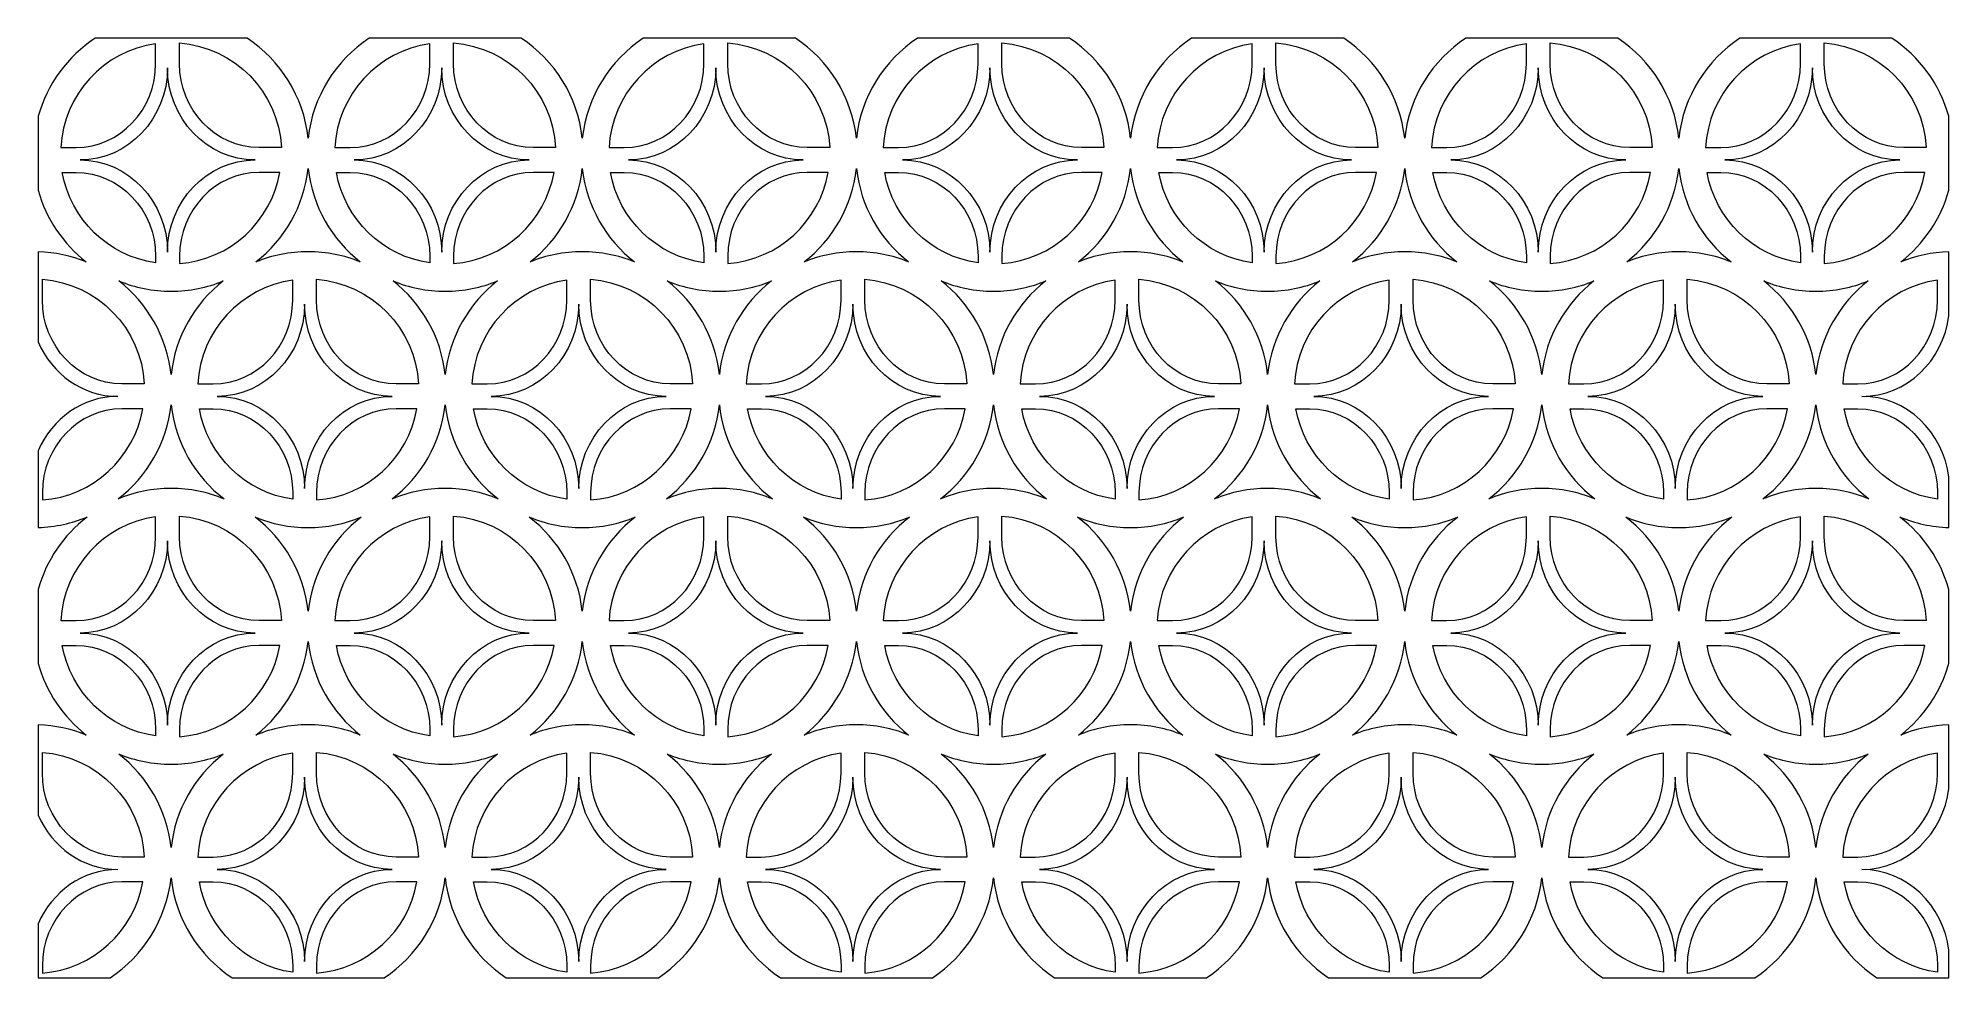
# Model space of a CAD drawing. Header units: millimetres. Extents: x -1200 to 1200, y -590 to 590.
import ezdxf

# ---------------------------------------------------------------- set-up
doc = ezdxf.new("R2010")
doc.units = ezdxf.units.MM
doc.header["$MEASUREMENT"] = 0
doc.layers.add('Layer 1', color=7, linetype='Continuous')

msp = doc.modelspace()

# ---------------------------------------------------------------- linework, layer by layer
at = {"layer": 'Layer 1', "color": 250, "lineweight": 20}
for points, knots in [([(-1200.05, 491.9393), (-1188.7589, 532.5934), (-1163.015, 567.23), (-1128.7007, 589.9734), (-1128.7007, 589.9734), (-937.5833, 589.9734), (-937.5833, 589.9734), (-895.7651, 562.2564), (-866.6725, 516.8761), (-860.96, 464.4665), (-855.2475, 516.8761), (-826.155, 562.2564), (-784.3367, 589.9734), (-784.3367, 589.9734), (-593.2192, 589.9734), (-593.2192, 589.9734), (-551.401, 562.2564), (-522.3084, 516.8761), (-516.596, 464.4665), (-510.8835, 516.8761), (-481.7909, 562.2564), (-439.9727, 589.9734), (-439.9727, 589.9734), (-248.8553, 589.9734), (-248.8553, 589.9734), (-207.0371, 562.2564), (-177.9445, 516.8761), (-172.232, 464.4665), (-166.5195, 516.8761), (-137.427, 562.2564), (-95.6088, 589.9734), (-95.6088, 589.9734), (95.5088, 589.9734), (95.5088, 589.9734), (137.327, 562.2564), (166.4195, 516.8761), (172.132, 464.4665), (177.8445, 516.8761), (206.9371, 562.2564), (248.7553, 589.9734), (248.7553, 589.9734), (439.8727, 589.9734), (439.8727, 589.9734), (481.6909, 562.2564), (510.7835, 516.8761), (516.496, 464.4665), (522.2084, 516.8761), (551.301, 562.2564), (593.1192, 589.9734), (593.1192, 589.9734), (784.2367, 589.9734), (784.2367, 589.9734), (826.055, 562.2564), (855.1475, 516.8761), (860.86, 464.4665), (866.5725, 516.8761), (895.6651, 562.2564), (937.4833, 589.9734), (937.4833, 589.9734), (1128.6007, 589.9734), (1128.6007, 589.9734), (1162.915, 567.23), (1188.6589, 532.5934), (1199.95, 491.9393), (1199.95, 491.9393), (1199.95, 399.0374), (1199.95, 399.0374), (1189.9124, 362.8853), (1168.4524, 331.4875), (1139.6903, 308.9842), (1158.3685, 316.6255), (1178.6753, 321.1057), (1199.95, 321.7432), (1199.95, 321.7432), (1199.95, 241.74), (1199.95, 241.74), (1193.2627, 184.7076), (1146.7765, 140.1772), (1090.8886, 140.1772), (1146.7765, 140.1772), (1193.2627, 95.647), (1199.95, 38.6146), (1199.95, 38.6146), (1199.95, -24.5408), (1199.95, -24.5408), (1178.2828, -23.8927), (1157.6157, -19.2654), (1138.6565, -11.3627), (1167.9323, -33.9195), (1189.7912, -65.6287), (1199.95, -102.2088), (1199.95, -102.2088), (1199.95, -195.104), (1199.95, -195.104), (1189.9124, -231.2561), (1168.4524, -262.6539), (1139.6903, -285.1572), (1158.3685, -277.5161), (1178.6753, -273.0359), (1199.95, -272.3984), (1199.95, -272.3984), (1199.95, -352.4015), (1199.95, -352.4015), (1193.2627, -409.4338), (1146.7765, -453.9643), (1090.8886, -453.9643), (1146.7765, -453.9643), (1193.2627, -498.4945), (1199.95, -555.5269), (1199.95, -555.5269), (1199.95, -590.0266), (1199.95, -590.0266), (1199.95, -590.0266), (1109.6652, -590.0266), (1109.6652, -590.0266), (1067.847, -562.3096), (1038.7545, -516.9293), (1033.042, -464.5197), (1027.3295, -516.9293), (998.237, -562.3096), (956.4187, -590.0266), (956.4187, -590.0266), (765.3012, -590.0266), (765.3012, -590.0266), (723.4829, -562.3096), (694.3903, -516.9293), (688.6779, -464.5197), (682.9655, -516.9293), (653.8728, -562.3096), (612.0546, -590.0266), (612.0546, -590.0266), (420.9372, -590.0266), (420.9372, -590.0266), (379.1189, -562.3096), (350.0264, -516.9293), (344.314, -464.5197), (338.6015, -516.9293), (309.5089, -562.3096), (267.6907, -590.0266), (267.6907, -590.0266), (76.5732, -590.0266), (76.5732, -590.0266), (34.755, -562.3096), (5.6624, -516.9293), (-0.05, -464.5197), (-5.7624, -516.9293), (-34.855, -562.3096), (-76.6732, -590.0266), (-76.6732, -590.0266), (-267.7907, -590.0266), (-267.7907, -590.0266), (-309.6089, -562.3096), (-338.7015, -516.9293), (-344.414, -464.5197), (-350.1264, -516.9293), (-379.2189, -562.3096), (-421.0372, -590.0266), (-421.0372, -590.0266), (-612.1546, -590.0266), (-612.1546, -590.0266), (-653.9728, -562.3096), (-683.0655, -516.9293), (-688.7779, -464.5197), (-694.4903, -516.9293), (-723.5829, -562.3096), (-765.4012, -590.0266), (-765.4012, -590.0266), (-956.5187, -590.0266), (-956.5187, -590.0266), (-998.337, -562.3096), (-1027.4295, -516.9293), (-1033.142, -464.5197), (-1038.8545, -516.9293), (-1067.947, -562.3096), (-1109.7652, -590.0266), (-1109.7652, -590.0266), (-1200.05, -590.0266), (-1200.05, -590.0266), (-1200.05, -590.0266), (-1200.05, -522.2513), (-1200.05, -522.2513), (-1182.7645, -482.0838), (-1144.2873, -453.9643), (-1099.8758, -453.9643), (-1144.2873, -453.9643), (-1182.7645, -425.8447), (-1200.05, -385.6771), (-1200.05, -385.6771), (-1200.05, -272.3984), (-1200.05, -272.3984), (-1178.7752, -273.0357), (-1158.4675, -277.515), (-1139.7903, -285.1572), (-1168.5473, -262.661), (-1190.0084, -231.2722), (-1200.05, -195.1297), (-1200.05, -195.1297), (-1200.05, -102.2093), (-1200.05, -102.2093), (-1189.8912, -65.6292), (-1168.032, -33.9204), (-1138.7565, -11.3627), (-1157.7174, -19.2632), (-1178.3829, -23.8923), (-1200.05, -24.5407), (-1200.05, -24.5407), (-1200.05, 71.8902), (-1200.05, 71.8902), (-1182.7645, 112.0577), (-1144.2873, 140.1772), (-1099.8758, 140.1772), (-1144.2873, 140.1772), (-1182.7645, 168.2968), (-1200.05, 208.4644), (-1200.05, 208.4644), (-1200.05, 321.7432), (-1200.05, 321.7432), (-1178.7752, 321.1059), (-1158.4675, 316.6266), (-1139.7903, 308.9842), (-1168.5473, 331.4805), (-1190.0084, 362.8692), (-1200.05, 399.0117), (-1200.05, 399.0117), (-1200.05, 491.9393), (-1200.05, 491.9393)], [0, 0, 0, 0, 0.013333333, 0.013333333, 0.013333333, 0.026666667, 0.026666667, 0.026666667, 0.04, 0.04, 0.04, 0.053333333, 0.053333333, 0.053333333, 0.066666667, 0.066666667, 0.066666667, 0.08, 0.08, 0.08, 0.093333333, 0.093333333, 0.093333333, 0.106666667, 0.106666667, 0.106666667, 0.12, 0.12, 0.12, 0.133333333, 0.133333333, 0.133333333, 0.146666667, 0.146666667, 0.146666667, 0.16, 0.16, 0.16, 0.173333333, 0.173333333, 0.173333333, 0.186666667, 0.186666667, 0.186666667, 0.2, 0.2, 0.2, 0.213333333, 0.213333333, 0.213333333, 0.226666667, 0.226666667, 0.226666667, 0.24, 0.24, 0.24, 0.253333333, 0.253333333, 0.253333333, 0.266666667, 0.266666667, 0.266666667, 0.28, 0.28, 0.28, 0.293333333, 0.293333333, 0.293333333, 0.306666667, 0.306666667, 0.306666667, 0.32, 0.32, 0.32, 0.333333333, 0.333333333, 0.333333333, 0.346666667, 0.346666667, 0.346666667, 0.36, 0.36, 0.36, 0.373333333, 0.373333333, 0.373333333, 0.386666667, 0.386666667, 0.386666667, 0.4, 0.4, 0.4, 0.413333333, 0.413333333, 0.413333333, 0.426666667, 0.426666667, 0.426666667, 0.44, 0.44, 0.44, 0.453333333, 0.453333333, 0.453333333, 0.466666667, 0.466666667, 0.466666667, 0.48, 0.48, 0.48, 0.493333333, 0.493333333, 0.493333333, 0.506666667, 0.506666667, 0.506666667, 0.52, 0.52, 0.52, 0.533333333, 0.533333333, 0.533333333, 0.546666667, 0.546666667, 0.546666667, 0.56, 0.56, 0.56, 0.573333333, 0.573333333, 0.573333333, 0.586666667, 0.586666667, 0.586666667, 0.6, 0.6, 0.6, 0.613333333, 0.613333333, 0.613333333, 0.626666667, 0.626666667, 0.626666667, 0.64, 0.64, 0.64, 0.653333333, 0.653333333, 0.653333333, 0.666666667, 0.666666667, 0.666666667, 0.68, 0.68, 0.68, 0.693333333, 0.693333333, 0.693333333, 0.706666667, 0.706666667, 0.706666667, 0.72, 0.72, 0.72, 0.733333333, 0.733333333, 0.733333333, 0.746666667, 0.746666667, 0.746666667, 0.76, 0.76, 0.76, 0.773333333, 0.773333333, 0.773333333, 0.786666667, 0.786666667, 0.786666667, 0.8, 0.8, 0.8, 0.813333333, 0.813333333, 0.813333333, 0.826666667, 0.826666667, 0.826666667, 0.84, 0.84, 0.84, 0.853333333, 0.853333333, 0.853333333, 0.866666667, 0.866666667, 0.866666667, 0.88, 0.88, 0.88, 0.893333333, 0.893333333, 0.893333333, 0.906666667, 0.906666667, 0.906666667, 0.92, 0.92, 0.92, 0.933333333, 0.933333333, 0.933333333, 0.946666667, 0.946666667, 0.946666667, 0.96, 0.96, 0.96, 0.973333333, 0.973333333, 0.973333333, 0.986666667, 0.986666667, 0.986666667, 1, 1, 1, 1]), ([(-1052.5194, 583.0875), (-1052.5194, 583.0875), (-1052.5194, 557.9988), (-1052.5194, 557.9988), (-1052.5194, 500.071), (-1097.5233, 452.6752), (-1152.5282, 452.6752), (-1152.5282, 452.6752), (-1171.719, 452.6752), (-1171.719, 452.6752), (-1168.2957, 519.3947), (-1117.5099, 573.9247), (-1052.5194, 583.0875)], [0, 0, 0, 0, 0.25, 0.25, 0.25, 0.5, 0.5, 0.5, 0.75, 0.75, 0.75, 1, 1, 1, 1]), ([(-1022.6513, 584.0641), (-1022.6513, 584.0641), (-1022.6513, 557.9988), (-1022.6513, 557.9988), (-1022.6513, 500.071), (-977.6475, 452.6752), (-922.6426, 452.6752), (-922.6426, 452.6752), (-894.5648, 452.6752), (-894.5648, 452.6752), (-898.1419, 522.41), (-953.4545, 578.842), (-1022.6513, 584.0641)], [0, 0, 0, 0, 0.25, 0.25, 0.25, 0.5, 0.5, 0.5, 0.75, 0.75, 0.75, 1, 1, 1, 1]), ([(-708.1556, 583.0875), (-708.1556, 583.0875), (-708.1556, 557.9988), (-708.1556, 557.9988), (-708.1556, 500.071), (-753.1593, 452.6752), (-808.1643, 452.6752), (-808.1643, 452.6752), (-827.3551, 452.6752), (-827.3551, 452.6752), (-823.9317, 519.3947), (-773.1459, 573.9247), (-708.1556, 583.0875)], [0, 0, 0, 0, 0.25, 0.25, 0.25, 0.5, 0.5, 0.5, 0.75, 0.75, 0.75, 1, 1, 1, 1]), ([(-678.2873, 584.0641), (-678.2873, 584.0641), (-678.2873, 557.9988), (-678.2873, 557.9988), (-678.2873, 500.071), (-633.2835, 452.6752), (-578.2785, 452.6752), (-578.2785, 452.6752), (-550.2009, 452.6752), (-550.2009, 452.6752), (-553.7779, 522.41), (-609.0906, 578.842), (-678.2873, 584.0641)], [0, 0, 0, 0, 0.25, 0.25, 0.25, 0.5, 0.5, 0.5, 0.75, 0.75, 0.75, 1, 1, 1, 1]), ([(-363.7914, 583.0875), (-363.7914, 583.0875), (-363.7914, 557.9988), (-363.7914, 557.9988), (-363.7914, 500.071), (-408.7953, 452.6752), (-463.8003, 452.6752), (-463.8003, 452.6752), (-482.991, 452.6752), (-482.991, 452.6752), (-479.5678, 519.3947), (-428.782, 573.9247), (-363.7914, 583.0875)], [0, 0, 0, 0, 0.25, 0.25, 0.25, 0.5, 0.5, 0.5, 0.75, 0.75, 0.75, 1, 1, 1, 1]), ([(-333.9232, 584.0641), (-333.9232, 584.0641), (-333.9232, 557.9988), (-333.9232, 557.9988), (-333.9232, 500.071), (-288.9195, 452.6752), (-233.9146, 452.6752), (-233.9146, 452.6752), (-205.8369, 452.6752), (-205.8369, 452.6752), (-209.414, 522.41), (-264.7266, 578.842), (-333.9232, 584.0641)], [0, 0, 0, 0, 0.25, 0.25, 0.25, 0.5, 0.5, 0.5, 0.75, 0.75, 0.75, 1, 1, 1, 1]), ([(-19.4275, 583.0875), (-19.4275, 583.0875), (-19.4275, 557.9988), (-19.4275, 557.9988), (-19.4275, 500.071), (-64.4313, 452.6752), (-119.4364, 452.6752), (-119.4364, 452.6752), (-138.6271, 452.6752), (-138.6271, 452.6752), (-135.2038, 519.3947), (-84.418, 573.9247), (-19.4275, 583.0875)], [0, 0, 0, 0, 0.25, 0.25, 0.25, 0.5, 0.5, 0.5, 0.75, 0.75, 0.75, 1, 1, 1, 1]), ([(10.4409, 584.0641), (10.4409, 584.0641), (10.4409, 557.9988), (10.4409, 557.9988), (10.4409, 500.071), (55.4444, 452.6752), (110.4494, 452.6752), (110.4494, 452.6752), (138.5271, 452.6752), (138.5271, 452.6752), (134.95, 522.41), (79.6373, 578.842), (10.4409, 584.0641)], [0, 0, 0, 0, 0.25, 0.25, 0.25, 0.5, 0.5, 0.5, 0.75, 0.75, 0.75, 1, 1, 1, 1]), ([(324.9365, 583.0875), (324.9365, 583.0875), (324.9365, 557.9988), (324.9365, 557.9988), (324.9365, 500.071), (279.9328, 452.6752), (224.9276, 452.6752), (224.9276, 452.6752), (205.7369, 452.6752), (205.7369, 452.6752), (209.1602, 519.3947), (259.946, 573.9247), (324.9365, 583.0875)], [0, 0, 0, 0, 0.25, 0.25, 0.25, 0.5, 0.5, 0.5, 0.75, 0.75, 0.75, 1, 1, 1, 1]), ([(354.8047, 584.0641), (354.8047, 584.0641), (354.8047, 557.9988), (354.8047, 557.9988), (354.8047, 500.071), (399.8084, 452.6752), (454.8134, 452.6752), (454.8134, 452.6752), (482.891, 452.6752), (482.891, 452.6752), (479.3141, 522.41), (424.0014, 578.842), (354.8047, 584.0641)], [0, 0, 0, 0, 0.25, 0.25, 0.25, 0.5, 0.5, 0.5, 0.75, 0.75, 0.75, 1, 1, 1, 1]), ([(669.3004, 583.0875), (669.3004, 583.0875), (669.3004, 557.9988), (669.3004, 557.9988), (669.3004, 500.071), (624.2967, 452.6752), (569.2916, 452.6752), (569.2916, 452.6752), (550.1009, 452.6752), (550.1009, 452.6752), (553.5242, 519.3947), (604.3101, 573.9247), (669.3004, 583.0875)], [0, 0, 0, 0, 0.25, 0.25, 0.25, 0.5, 0.5, 0.5, 0.75, 0.75, 0.75, 1, 1, 1, 1]), ([(699.1687, 584.0641), (699.1687, 584.0641), (699.1687, 557.9988), (699.1687, 557.9988), (699.1687, 500.071), (744.1724, 452.6752), (799.1773, 452.6752), (799.1773, 452.6752), (827.2551, 452.6752), (827.2551, 452.6752), (823.6779, 522.41), (768.3653, 578.842), (699.1687, 584.0641)], [0, 0, 0, 0, 0.25, 0.25, 0.25, 0.5, 0.5, 0.5, 0.75, 0.75, 0.75, 1, 1, 1, 1]), ([(1013.6644, 583.0875), (1013.6644, 583.0875), (1013.6644, 557.9988), (1013.6644, 557.9988), (1013.6644, 500.071), (968.6607, 452.6752), (913.6556, 452.6752), (913.6556, 452.6752), (894.4648, 452.6752), (894.4648, 452.6752), (897.8882, 519.3947), (948.674, 573.9247), (1013.6644, 583.0875)], [0, 0, 0, 0, 0.25, 0.25, 0.25, 0.5, 0.5, 0.5, 0.75, 0.75, 0.75, 1, 1, 1, 1]), ([(1043.5326, 584.0641), (1043.5326, 584.0641), (1043.5326, 557.9988), (1043.5326, 557.9988), (1043.5326, 500.071), (1088.5364, 452.6752), (1143.5414, 452.6752), (1143.5414, 452.6752), (1171.619, 452.6752), (1171.619, 452.6752), (1168.0419, 522.41), (1112.7292, 578.842), (1043.5326, 584.0641)], [0, 0, 0, 0, 0.25, 0.25, 0.25, 0.5, 0.5, 0.5, 0.75, 0.75, 0.75, 1, 1, 1, 1]), ([(-1147.4773, 437.0631), (-1087.0365, 437.0631), (-1037.5855, 489.1427), (-1037.5855, 552.7947), (-1037.5855, 489.1427), (-988.1344, 437.0631), (-927.6938, 437.0631), (-988.1344, 437.0631), (-1037.5855, 384.9836), (-1037.5855, 321.3314), (-1037.5855, 384.9836), (-1087.0365, 437.0631), (-1147.4773, 437.0631)], [0, 0, 0, 0, 0.25, 0.25, 0.25, 0.5, 0.5, 0.5, 0.75, 0.75, 0.75, 1, 1, 1, 1]), ([(-803.1132, 437.0631), (-742.6723, 437.0631), (-693.2214, 489.1427), (-693.2214, 552.7947), (-693.2214, 489.1427), (-643.7705, 437.0631), (-583.33, 437.0631), (-643.7705, 437.0631), (-693.2214, 384.9836), (-693.2214, 321.3314), (-693.2214, 384.9836), (-742.6723, 437.0631), (-803.1132, 437.0631)], [0, 0, 0, 0, 0.25, 0.25, 0.25, 0.5, 0.5, 0.5, 0.75, 0.75, 0.75, 1, 1, 1, 1]), ([(-458.7492, 437.0631), (-398.3085, 437.0631), (-348.8574, 489.1427), (-348.8574, 552.7947), (-348.8574, 489.1427), (-299.4064, 437.0631), (-238.9659, 437.0631), (-299.4064, 437.0631), (-348.8574, 384.9836), (-348.8574, 321.3314), (-348.8574, 384.9836), (-398.3085, 437.0631), (-458.7492, 437.0631)], [0, 0, 0, 0, 0.25, 0.25, 0.25, 0.5, 0.5, 0.5, 0.75, 0.75, 0.75, 1, 1, 1, 1]), ([(-114.3852, 437.0631), (-53.9444, 437.0631), (-4.4935, 489.1427), (-4.4935, 552.7947), (-4.4935, 489.1427), (44.9574, 437.0631), (105.398, 437.0631), (44.9574, 437.0631), (-4.4935, 384.9836), (-4.4935, 321.3314), (-4.4935, 384.9836), (-53.9444, 437.0631), (-114.3852, 437.0631)], [0, 0, 0, 0, 0.25, 0.25, 0.25, 0.5, 0.5, 0.5, 0.75, 0.75, 0.75, 1, 1, 1, 1]), ([(229.9788, 437.0631), (290.4195, 437.0631), (339.8705, 489.1427), (339.8705, 552.7947), (339.8705, 489.1427), (389.3216, 437.0631), (449.7621, 437.0631), (389.3216, 437.0631), (339.8705, 384.9836), (339.8705, 321.3314), (339.8705, 384.9836), (290.4195, 437.0631), (229.9788, 437.0631)], [0, 0, 0, 0, 0.25, 0.25, 0.25, 0.5, 0.5, 0.5, 0.75, 0.75, 0.75, 1, 1, 1, 1]), ([(574.3427, 437.0631), (634.7835, 437.0631), (684.2345, 489.1427), (684.2345, 552.7947), (684.2345, 489.1427), (733.6855, 437.0631), (794.1261, 437.0631), (733.6855, 437.0631), (684.2345, 384.9836), (684.2345, 321.3314), (684.2345, 384.9836), (634.7835, 437.0631), (574.3427, 437.0631)], [0, 0, 0, 0, 0.25, 0.25, 0.25, 0.5, 0.5, 0.5, 0.75, 0.75, 0.75, 1, 1, 1, 1]), ([(918.7066, 437.0631), (979.1474, 437.0631), (1028.5985, 489.1427), (1028.5985, 552.7947), (1028.5985, 489.1427), (1078.0495, 437.0631), (1138.49, 437.0631), (1078.0495, 437.0631), (1028.5985, 384.9836), (1028.5985, 321.3314), (1028.5985, 384.9836), (979.1474, 437.0631), (918.7066, 437.0631)], [0, 0, 0, 0, 0.25, 0.25, 0.25, 0.5, 0.5, 0.5, 0.75, 0.75, 0.75, 1, 1, 1, 1]), ([(-1052.5194, 307.8797), (-1052.5194, 307.8797), (-1052.5194, 316.1277), (-1052.5194, 316.1277), (-1052.5194, 374.0553), (-1097.5233, 421.4509), (-1152.5282, 421.4509), (-1152.5282, 421.4509), (-1169.8158, 421.4509), (-1169.8158, 421.4509), (-1159.4933, 362.5724), (-1111.9445, 316.258), (-1052.5194, 307.8797)], [0, 0, 0, 0, 0.25, 0.25, 0.25, 0.5, 0.5, 0.5, 0.75, 0.75, 0.75, 1, 1, 1, 1]), ([(-1022.6513, 306.91), (-1022.6513, 306.91), (-1022.6513, 316.1277), (-1022.6513, 316.1277), (-1022.6513, 374.0553), (-977.6475, 421.4509), (-922.6426, 421.4509), (-922.6426, 421.4509), (-896.4693, 421.4509), (-896.4693, 421.4509), (-907.3014, 359.6634), (-959.1242, 311.7045), (-1022.6513, 306.91)], [0, 0, 0, 0, 0.25, 0.25, 0.25, 0.5, 0.5, 0.5, 0.75, 0.75, 0.75, 1, 1, 1, 1]), ([(-926.4938, 308.9842), (-906.2774, 317.2546), (-884.1538, 321.8225), (-860.96, 321.8225), (-837.766, 321.8225), (-815.6414, 317.2558), (-795.4263, 308.9842), (-831.2555, 337.0129), (-855.7633, 378.8438), (-860.9634, 426.4768), (-866.1642, 378.8452), (-890.6664, 337.0152), (-926.4938, 308.9842)], [0, 0, 0, 0, 0.25, 0.25, 0.25, 0.5, 0.5, 0.5, 0.75, 0.75, 0.75, 1, 1, 1, 1]), ([(-708.1556, 307.8797), (-708.1556, 307.8797), (-708.1556, 316.1277), (-708.1556, 316.1277), (-708.1556, 374.0553), (-753.1593, 421.4509), (-808.1643, 421.4509), (-808.1643, 421.4509), (-825.4517, 421.4509), (-825.4517, 421.4509), (-815.1292, 362.5724), (-767.5805, 316.258), (-708.1556, 307.8797)], [0, 0, 0, 0, 0.25, 0.25, 0.25, 0.5, 0.5, 0.5, 0.75, 0.75, 0.75, 1, 1, 1, 1]), ([(-678.2873, 306.91), (-678.2873, 306.91), (-678.2873, 316.1277), (-678.2873, 316.1277), (-678.2873, 374.0553), (-633.2835, 421.4509), (-578.2785, 421.4509), (-578.2785, 421.4509), (-552.1054, 421.4509), (-552.1054, 421.4509), (-562.9374, 359.6634), (-614.76, 311.7045), (-678.2873, 306.91)], [0, 0, 0, 0, 0.25, 0.25, 0.25, 0.5, 0.5, 0.5, 0.75, 0.75, 0.75, 1, 1, 1, 1]), ([(-582.1298, 308.9842), (-561.9136, 317.2546), (-539.7899, 321.8225), (-516.596, 321.8225), (-493.402, 321.8225), (-471.2775, 317.2558), (-451.0622, 308.9842), (-486.8915, 337.0129), (-511.3994, 378.8438), (-516.5997, 426.4768), (-521.8003, 378.8452), (-546.3024, 337.0152), (-582.1298, 308.9842)], [0, 0, 0, 0, 0.25, 0.25, 0.25, 0.5, 0.5, 0.5, 0.75, 0.75, 0.75, 1, 1, 1, 1]), ([(-363.7914, 307.8797), (-363.7914, 307.8797), (-363.7914, 316.1277), (-363.7914, 316.1277), (-363.7914, 374.0553), (-408.7953, 421.4509), (-463.8003, 421.4509), (-463.8003, 421.4509), (-481.0879, 421.4509), (-481.0879, 421.4509), (-470.7653, 362.5724), (-423.2165, 316.258), (-363.7914, 307.8797)], [0, 0, 0, 0, 0.25, 0.25, 0.25, 0.5, 0.5, 0.5, 0.75, 0.75, 0.75, 1, 1, 1, 1]), ([(-333.9232, 306.91), (-333.9232, 306.91), (-333.9232, 316.1277), (-333.9232, 316.1277), (-333.9232, 374.0553), (-288.9195, 421.4509), (-233.9146, 421.4509), (-233.9146, 421.4509), (-207.7415, 421.4509), (-207.7415, 421.4509), (-218.5734, 359.6634), (-270.3962, 311.7045), (-333.9232, 306.91)], [0, 0, 0, 0, 0.25, 0.25, 0.25, 0.5, 0.5, 0.5, 0.75, 0.75, 0.75, 1, 1, 1, 1]), ([(-237.7658, 308.9842), (-217.5494, 317.2546), (-195.4259, 321.8225), (-172.232, 321.8225), (-149.0381, 321.8225), (-126.9136, 317.2558), (-106.6982, 308.9842), (-142.5275, 337.0129), (-167.0354, 378.8438), (-172.2356, 426.4768), (-177.4363, 378.8452), (-201.9384, 337.0152), (-237.7658, 308.9842)], [0, 0, 0, 0, 0.25, 0.25, 0.25, 0.5, 0.5, 0.5, 0.75, 0.75, 0.75, 1, 1, 1, 1]), ([(-19.4275, 307.8797), (-19.4275, 307.8797), (-19.4275, 316.1277), (-19.4275, 316.1277), (-19.4275, 374.0553), (-64.4313, 421.4509), (-119.4364, 421.4509), (-119.4364, 421.4509), (-136.7237, 421.4509), (-136.7237, 421.4509), (-126.4013, 362.5724), (-78.8525, 316.258), (-19.4275, 307.8797)], [0, 0, 0, 0, 0.25, 0.25, 0.25, 0.5, 0.5, 0.5, 0.75, 0.75, 0.75, 1, 1, 1, 1]), ([(10.4409, 306.91), (10.4409, 306.91), (10.4409, 316.1277), (10.4409, 316.1277), (10.4409, 374.0553), (55.4444, 421.4509), (110.4494, 421.4509), (110.4494, 421.4509), (136.6224, 421.4509), (136.6224, 421.4509), (125.7907, 359.6634), (73.9679, 311.7045), (10.4409, 306.91)], [0, 0, 0, 0, 0.25, 0.25, 0.25, 0.5, 0.5, 0.5, 0.75, 0.75, 0.75, 1, 1, 1, 1]), ([(106.5982, 308.9842), (126.8145, 317.2546), (148.9381, 321.8225), (172.132, 321.8225), (195.3259, 321.8225), (217.4505, 317.2558), (237.6658, 308.9842), (201.8364, 337.0129), (177.3285, 378.8438), (172.1284, 426.4768), (166.9277, 378.8452), (142.4256, 337.0152), (106.5982, 308.9842)], [0, 0, 0, 0, 0.25, 0.25, 0.25, 0.5, 0.5, 0.5, 0.75, 0.75, 0.75, 1, 1, 1, 1]), ([(324.9365, 307.8797), (324.9365, 307.8797), (324.9365, 316.1277), (324.9365, 316.1277), (324.9365, 374.0553), (279.9328, 421.4509), (224.9276, 421.4509), (224.9276, 421.4509), (207.6402, 421.4509), (207.6402, 421.4509), (217.9627, 362.5724), (265.5115, 316.258), (324.9365, 307.8797)], [0, 0, 0, 0, 0.25, 0.25, 0.25, 0.5, 0.5, 0.5, 0.75, 0.75, 0.75, 1, 1, 1, 1]), ([(354.8047, 306.91), (354.8047, 306.91), (354.8047, 316.1277), (354.8047, 316.1277), (354.8047, 374.0553), (399.8084, 421.4509), (454.8134, 421.4509), (454.8134, 421.4509), (480.9866, 421.4509), (480.9866, 421.4509), (470.1545, 359.6634), (418.3317, 311.7045), (354.8047, 306.91)], [0, 0, 0, 0, 0.25, 0.25, 0.25, 0.5, 0.5, 0.5, 0.75, 0.75, 0.75, 1, 1, 1, 1]), ([(450.9622, 308.9842), (471.1785, 317.2546), (493.302, 321.8225), (516.496, 321.8225), (539.6899, 321.8225), (561.8146, 317.2558), (582.0298, 308.9842), (546.2005, 337.0129), (521.6926, 378.8438), (516.4923, 426.4768), (511.2916, 378.8452), (486.7896, 337.0152), (450.9622, 308.9842)], [0, 0, 0, 0, 0.25, 0.25, 0.25, 0.5, 0.5, 0.5, 0.75, 0.75, 0.75, 1, 1, 1, 1]), ([(669.3004, 307.8797), (669.3004, 307.8797), (669.3004, 316.1277), (669.3004, 316.1277), (669.3004, 374.0553), (624.2967, 421.4509), (569.2916, 421.4509), (569.2916, 421.4509), (552.0043, 421.4509), (552.0043, 421.4509), (562.3266, 362.5724), (609.8755, 316.258), (669.3004, 307.8797)], [0, 0, 0, 0, 0.25, 0.25, 0.25, 0.5, 0.5, 0.5, 0.75, 0.75, 0.75, 1, 1, 1, 1]), ([(699.1687, 306.91), (699.1687, 306.91), (699.1687, 316.1277), (699.1687, 316.1277), (699.1687, 374.0553), (744.1724, 421.4509), (799.1773, 421.4509), (799.1773, 421.4509), (825.3505, 421.4509), (825.3505, 421.4509), (814.5186, 359.6634), (762.6957, 311.7045), (699.1687, 306.91)], [0, 0, 0, 0, 0.25, 0.25, 0.25, 0.5, 0.5, 0.5, 0.75, 0.75, 0.75, 1, 1, 1, 1]), ([(795.3263, 308.9842), (815.5424, 317.2546), (837.666, 321.8225), (860.86, 321.8225), (884.0538, 321.8225), (906.1784, 317.2558), (926.3938, 308.9842), (890.5644, 337.0129), (866.0564, 378.8438), (860.8564, 426.4768), (855.6556, 378.8452), (831.1536, 337.0152), (795.3263, 308.9842)], [0, 0, 0, 0, 0.25, 0.25, 0.25, 0.5, 0.5, 0.5, 0.75, 0.75, 0.75, 1, 1, 1, 1]), ([(1013.6644, 307.8797), (1013.6644, 307.8797), (1013.6644, 316.1277), (1013.6644, 316.1277), (1013.6644, 374.0553), (968.6607, 421.4509), (913.6556, 421.4509), (913.6556, 421.4509), (896.3683, 421.4509), (896.3683, 421.4509), (906.6909, 362.5724), (954.2394, 316.258), (1013.6644, 307.8797)], [0, 0, 0, 0, 0.25, 0.25, 0.25, 0.5, 0.5, 0.5, 0.75, 0.75, 0.75, 1, 1, 1, 1]), ([(1043.5326, 306.91), (1043.5326, 306.91), (1043.5326, 316.1277), (1043.5326, 316.1277), (1043.5326, 374.0553), (1088.5364, 421.4509), (1143.5414, 421.4509), (1143.5414, 421.4509), (1169.7146, 421.4509), (1169.7146, 421.4509), (1158.8826, 359.6634), (1107.0597, 311.7045), (1043.5326, 306.91)], [0, 0, 0, 0, 0.25, 0.25, 0.25, 0.5, 0.5, 0.5, 0.75, 0.75, 0.75, 1, 1, 1, 1]), ([(-1194.8332, 287.1782), (-1194.8332, 287.1782), (-1194.8332, 261.1129), (-1194.8332, 261.1129), (-1194.8332, 203.1851), (-1149.8295, 155.7894), (-1094.8245, 155.7894), (-1094.8245, 155.7894), (-1066.7469, 155.7894), (-1066.7469, 155.7894), (-1070.324, 225.5241), (-1125.6367, 281.9562), (-1194.8332, 287.1782)], [0, 0, 0, 0, 0.25, 0.25, 0.25, 0.5, 0.5, 0.5, 0.75, 0.75, 0.75, 1, 1, 1, 1]), ([(-1098.6992, 285.115), (-1062.8576, 257.0769), (-1038.3359, 215.2334), (-1033.142, 167.5805), (-1027.9479, 215.2334), (-1003.4276, 257.0795), (-967.5845, 285.115), (-987.8075, 276.8383), (-1009.9394, 272.2659), (-1033.142, 272.2659), (-1056.3445, 272.2659), (-1078.4757, 276.8391), (-1098.6992, 285.115)], [0, 0, 0, 0, 0.25, 0.25, 0.25, 0.5, 0.5, 0.5, 0.75, 0.75, 0.75, 1, 1, 1, 1]), ([(-880.3375, 286.2015), (-880.3375, 286.2015), (-880.3375, 261.1129), (-880.3375, 261.1129), (-880.3375, 203.1851), (-925.3411, 155.7894), (-980.3463, 155.7894), (-980.3463, 155.7894), (-999.537, 155.7894), (-999.537, 155.7894), (-996.1137, 222.5089), (-945.3279, 277.0388), (-880.3375, 286.2015)], [0, 0, 0, 0, 0.25, 0.25, 0.25, 0.5, 0.5, 0.5, 0.75, 0.75, 0.75, 1, 1, 1, 1]), ([(-850.4693, 287.1782), (-850.4693, 287.1782), (-850.4693, 261.1129), (-850.4693, 261.1129), (-850.4693, 203.1851), (-805.4657, 155.7894), (-750.4605, 155.7894), (-750.4605, 155.7894), (-722.3829, 155.7894), (-722.3829, 155.7894), (-725.9599, 225.5241), (-781.2726, 281.9562), (-850.4693, 287.1782)], [0, 0, 0, 0, 0.25, 0.25, 0.25, 0.5, 0.5, 0.5, 0.75, 0.75, 0.75, 1, 1, 1, 1]), ([(-754.3353, 285.115), (-718.4937, 257.0769), (-693.9719, 215.2334), (-688.7779, 167.5805), (-683.5839, 215.2334), (-659.0636, 257.0795), (-623.2207, 285.115), (-643.4436, 276.8383), (-665.5754, 272.2659), (-688.7779, 272.2659), (-711.9806, 272.2659), (-734.1118, 276.8391), (-754.3353, 285.115)], [0, 0, 0, 0, 0.25, 0.25, 0.25, 0.5, 0.5, 0.5, 0.75, 0.75, 0.75, 1, 1, 1, 1]), ([(-535.9734, 286.2015), (-535.9734, 286.2015), (-535.9734, 261.1129), (-535.9734, 261.1129), (-535.9734, 203.1851), (-580.9773, 155.7894), (-635.9824, 155.7894), (-635.9824, 155.7894), (-655.1731, 155.7894), (-655.1731, 155.7894), (-651.7497, 222.5089), (-600.964, 277.0388), (-535.9734, 286.2015)], [0, 0, 0, 0, 0.25, 0.25, 0.25, 0.5, 0.5, 0.5, 0.75, 0.75, 0.75, 1, 1, 1, 1]), ([(-506.1052, 287.1782), (-506.1052, 287.1782), (-506.1052, 261.1129), (-506.1052, 261.1129), (-506.1052, 203.1851), (-461.1016, 155.7894), (-406.0965, 155.7894), (-406.0965, 155.7894), (-378.0189, 155.7894), (-378.0189, 155.7894), (-381.5959, 225.5241), (-436.9087, 281.9562), (-506.1052, 287.1782)], [0, 0, 0, 0, 0.25, 0.25, 0.25, 0.5, 0.5, 0.5, 0.75, 0.75, 0.75, 1, 1, 1, 1]), ([(-409.9713, 285.115), (-374.1297, 257.0769), (-349.6079, 215.2334), (-344.414, 167.5805), (-339.2199, 215.2334), (-314.6997, 257.0795), (-278.8566, 285.115), (-299.0796, 276.8383), (-321.2114, 272.2659), (-344.414, 272.2659), (-367.6166, 272.2659), (-389.7478, 276.8391), (-409.9713, 285.115)], [0, 0, 0, 0, 0.25, 0.25, 0.25, 0.5, 0.5, 0.5, 0.75, 0.75, 0.75, 1, 1, 1, 1]), ([(-191.6095, 286.2015), (-191.6095, 286.2015), (-191.6095, 261.1129), (-191.6095, 261.1129), (-191.6095, 203.1851), (-236.6132, 155.7894), (-291.6185, 155.7894), (-291.6185, 155.7894), (-310.809, 155.7894), (-310.809, 155.7894), (-307.3859, 222.5089), (-256.6, 277.0388), (-191.6095, 286.2015)], [0, 0, 0, 0, 0.25, 0.25, 0.25, 0.5, 0.5, 0.5, 0.75, 0.75, 0.75, 1, 1, 1, 1]), ([(-161.7413, 287.1782), (-161.7413, 287.1782), (-161.7413, 261.1129), (-161.7413, 261.1129), (-161.7413, 203.1851), (-116.7375, 155.7894), (-61.7326, 155.7894), (-61.7326, 155.7894), (-33.655, 155.7894), (-33.655, 155.7894), (-37.2319, 225.5241), (-92.5447, 281.9562), (-161.7413, 287.1782)], [0, 0, 0, 0, 0.25, 0.25, 0.25, 0.5, 0.5, 0.5, 0.75, 0.75, 0.75, 1, 1, 1, 1]), ([(-65.6073, 285.115), (-29.7658, 257.0769), (-5.2439, 215.2334), (-0.05, 167.5805), (5.1439, 215.2334), (29.6644, 257.0795), (65.5073, 285.115), (45.2844, 276.8383), (23.1526, 272.2659), (-0.05, 272.2659), (-23.2526, 272.2659), (-45.3837, 276.8391), (-65.6073, 285.115)], [0, 0, 0, 0, 0.25, 0.25, 0.25, 0.5, 0.5, 0.5, 0.75, 0.75, 0.75, 1, 1, 1, 1]), ([(152.7545, 286.2015), (152.7545, 286.2015), (152.7545, 261.1129), (152.7545, 261.1129), (152.7545, 203.1851), (107.7507, 155.7894), (52.7457, 155.7894), (52.7457, 155.7894), (33.555, 155.7894), (33.555, 155.7894), (36.9783, 222.5089), (87.7639, 277.0388), (152.7545, 286.2015)], [0, 0, 0, 0, 0.25, 0.25, 0.25, 0.5, 0.5, 0.5, 0.75, 0.75, 0.75, 1, 1, 1, 1]), ([(182.6227, 287.1782), (182.6227, 287.1782), (182.6227, 261.1129), (182.6227, 261.1129), (182.6227, 203.1851), (227.6263, 155.7894), (282.6315, 155.7894), (282.6315, 155.7894), (310.709, 155.7894), (310.709, 155.7894), (307.1321, 225.5241), (251.8192, 281.9562), (182.6227, 287.1782)], [0, 0, 0, 0, 0.25, 0.25, 0.25, 0.5, 0.5, 0.5, 0.75, 0.75, 0.75, 1, 1, 1, 1]), ([(278.7566, 285.115), (314.5983, 257.0769), (339.1199, 215.2334), (344.314, 167.5805), (349.5079, 215.2334), (374.0282, 257.0795), (409.8713, 285.115), (389.6485, 276.8383), (367.5166, 272.2659), (344.314, 272.2659), (321.1114, 272.2659), (298.9802, 276.8391), (278.7566, 285.115)], [0, 0, 0, 0, 0.25, 0.25, 0.25, 0.5, 0.5, 0.5, 0.75, 0.75, 0.75, 1, 1, 1, 1]), ([(497.1184, 286.2015), (497.1184, 286.2015), (497.1184, 261.1129), (497.1184, 261.1129), (497.1184, 203.1851), (452.1148, 155.7894), (397.1096, 155.7894), (397.1096, 155.7894), (377.9189, 155.7894), (377.9189, 155.7894), (381.3422, 222.5089), (432.1279, 277.0388), (497.1184, 286.2015)], [0, 0, 0, 0, 0.25, 0.25, 0.25, 0.5, 0.5, 0.5, 0.75, 0.75, 0.75, 1, 1, 1, 1]), ([(526.9865, 287.1782), (526.9865, 287.1782), (526.9865, 261.1129), (526.9865, 261.1129), (526.9865, 203.1851), (571.9904, 155.7894), (626.9953, 155.7894), (626.9953, 155.7894), (655.0731, 155.7894), (655.0731, 155.7894), (651.4961, 225.5241), (596.1833, 281.9562), (526.9865, 287.1782)], [0, 0, 0, 0, 0.25, 0.25, 0.25, 0.5, 0.5, 0.5, 0.75, 0.75, 0.75, 1, 1, 1, 1]), ([(623.1207, 285.115), (658.9622, 257.0769), (683.4839, 215.2334), (688.6779, 167.5805), (693.8719, 215.2334), (718.3924, 257.0795), (754.2353, 285.115), (734.0124, 276.8383), (711.8806, 272.2659), (688.6779, 272.2659), (665.4754, 272.2659), (643.3443, 276.8391), (623.1207, 285.115)], [0, 0, 0, 0, 0.25, 0.25, 0.25, 0.5, 0.5, 0.5, 0.75, 0.75, 0.75, 1, 1, 1, 1]), ([(841.4825, 286.2015), (841.4825, 286.2015), (841.4825, 261.1129), (841.4825, 261.1129), (841.4825, 203.1851), (796.4787, 155.7894), (741.4737, 155.7894), (741.4737, 155.7894), (722.2829, 155.7894), (722.2829, 155.7894), (725.7063, 222.5089), (776.492, 277.0388), (841.4825, 286.2015)], [0, 0, 0, 0, 0.25, 0.25, 0.25, 0.5, 0.5, 0.5, 0.75, 0.75, 0.75, 1, 1, 1, 1]), ([(871.3506, 287.1782), (871.3506, 287.1782), (871.3506, 261.1129), (871.3506, 261.1129), (871.3506, 203.1851), (916.3543, 155.7894), (971.3594, 155.7894), (971.3594, 155.7894), (999.437, 155.7894), (999.437, 155.7894), (995.86, 225.5241), (940.5472, 281.9562), (871.3506, 287.1782)], [0, 0, 0, 0, 0.25, 0.25, 0.25, 0.5, 0.5, 0.5, 0.75, 0.75, 0.75, 1, 1, 1, 1]), ([(967.4845, 285.115), (1003.3262, 257.0769), (1027.8479, 215.2334), (1033.042, 167.5805), (1038.2359, 215.2334), (1062.7563, 257.0795), (1098.5992, 285.115), (1078.3764, 276.8383), (1056.2445, 272.2659), (1033.042, 272.2659), (1009.8394, 272.2659), (987.7081, 276.8391), (967.4845, 285.115)], [0, 0, 0, 0, 0.25, 0.25, 0.25, 0.5, 0.5, 0.5, 0.75, 0.75, 0.75, 1, 1, 1, 1]), ([(1185.8464, 286.2015), (1185.8464, 286.2015), (1185.8464, 261.1129), (1185.8464, 261.1129), (1185.8464, 203.1851), (1140.8427, 155.7894), (1085.8375, 155.7894), (1085.8375, 155.7894), (1066.6469, 155.7894), (1066.6469, 155.7894), (1070.0701, 222.5089), (1120.8559, 277.0388), (1185.8464, 286.2015)], [0, 0, 0, 0, 0.25, 0.25, 0.25, 0.5, 0.5, 0.5, 0.75, 0.75, 0.75, 1, 1, 1, 1]), ([(-975.2952, 140.1772), (-914.8546, 140.1772), (-865.4035, 192.2568), (-865.4035, 255.9089), (-865.4035, 192.2568), (-815.9524, 140.1772), (-755.5119, 140.1772), (-815.9524, 140.1772), (-865.4035, 88.0977), (-865.4035, 24.4457), (-865.4035, 88.0977), (-914.8546, 140.1772), (-975.2952, 140.1772)], [0, 0, 0, 0, 0.25, 0.25, 0.25, 0.5, 0.5, 0.5, 0.75, 0.75, 0.75, 1, 1, 1, 1]), ([(-630.9313, 140.1772), (-570.4904, 140.1772), (-521.0395, 192.2568), (-521.0395, 255.9089), (-521.0395, 192.2568), (-471.5884, 140.1772), (-411.1479, 140.1772), (-471.5884, 140.1772), (-521.0395, 88.0977), (-521.0395, 24.4457), (-521.0395, 88.0977), (-570.4904, 140.1772), (-630.9313, 140.1772)], [0, 0, 0, 0, 0.25, 0.25, 0.25, 0.5, 0.5, 0.5, 0.75, 0.75, 0.75, 1, 1, 1, 1]), ([(-286.5673, 140.1772), (-226.1265, 140.1772), (-176.6755, 192.2568), (-176.6755, 255.9089), (-176.6755, 192.2568), (-127.2244, 140.1772), (-66.784, 140.1772), (-127.2244, 140.1772), (-176.6755, 88.0977), (-176.6755, 24.4457), (-176.6755, 88.0977), (-226.1265, 140.1772), (-286.5673, 140.1772)], [0, 0, 0, 0, 0.25, 0.25, 0.25, 0.5, 0.5, 0.5, 0.75, 0.75, 0.75, 1, 1, 1, 1]), ([(57.7967, 140.1772), (118.2375, 140.1772), (167.6886, 192.2568), (167.6886, 255.9089), (167.6886, 192.2568), (217.1396, 140.1772), (277.58, 140.1772), (217.1396, 140.1772), (167.6886, 88.0977), (167.6886, 24.4457), (167.6886, 88.0977), (118.2375, 140.1772), (57.7967, 140.1772)], [0, 0, 0, 0, 0.25, 0.25, 0.25, 0.5, 0.5, 0.5, 0.75, 0.75, 0.75, 1, 1, 1, 1]), ([(402.1608, 140.1772), (462.6015, 140.1772), (512.0524, 192.2568), (512.0524, 255.9089), (512.0524, 192.2568), (561.5035, 140.1772), (621.944, 140.1772), (561.5035, 140.1772), (512.0524, 88.0977), (512.0524, 24.4457), (512.0524, 88.0977), (462.6015, 140.1772), (402.1608, 140.1772)], [0, 0, 0, 0, 0.25, 0.25, 0.25, 0.5, 0.5, 0.5, 0.75, 0.75, 0.75, 1, 1, 1, 1]), ([(746.5245, 140.1772), (806.9654, 140.1772), (856.4165, 192.2568), (856.4165, 255.9089), (856.4165, 192.2568), (905.8676, 140.1772), (966.308, 140.1772), (905.8676, 140.1772), (856.4165, 88.0977), (856.4165, 24.4457), (856.4165, 88.0977), (806.9654, 140.1772), (746.5245, 140.1772)], [0, 0, 0, 0, 0.25, 0.25, 0.25, 0.5, 0.5, 0.5, 0.75, 0.75, 0.75, 1, 1, 1, 1]), ([(-1194.8332, 10.0241), (-1194.8332, 10.0241), (-1194.8332, 19.2416), (-1194.8332, 19.2416), (-1194.8332, 77.1694), (-1149.8295, 124.5651), (-1094.8245, 124.5651), (-1094.8245, 124.5651), (-1068.6513, 124.5651), (-1068.6513, 124.5651), (-1079.4833, 62.7775), (-1131.3062, 14.8187), (-1194.8332, 10.0241)], [0, 0, 0, 0, 0.25, 0.25, 0.25, 0.5, 0.5, 0.5, 0.75, 0.75, 0.75, 1, 1, 1, 1]), ([(-966.5745, 11.3095), (-1002.9636, 39.3484), (-1027.8994, 81.5239), (-1033.142, 129.6219), (-1038.3845, 81.5239), (-1063.3198, 39.3474), (-1099.7094, 11.3095), (-1079.2175, 19.8511), (-1056.7305, 24.5669), (-1033.142, 24.5669), (-1009.5533, 24.5669), (-987.0684, 19.8487), (-966.5745, 11.3095)], [0, 0, 0, 0, 0.25, 0.25, 0.25, 0.5, 0.5, 0.5, 0.75, 0.75, 0.75, 1, 1, 1, 1]), ([(-880.3375, 10.9939), (-880.3375, 10.9939), (-880.3375, 19.2416), (-880.3375, 19.2416), (-880.3375, 77.1694), (-925.3411, 124.5651), (-980.3463, 124.5651), (-980.3463, 124.5651), (-997.6338, 124.5651), (-997.6338, 124.5651), (-987.3113, 65.6864), (-939.7626, 19.3721), (-880.3375, 10.9939)], [0, 0, 0, 0, 0.25, 0.25, 0.25, 0.5, 0.5, 0.5, 0.75, 0.75, 0.75, 1, 1, 1, 1]), ([(-850.4693, 10.0241), (-850.4693, 10.0241), (-850.4693, 19.2416), (-850.4693, 19.2416), (-850.4693, 77.1694), (-805.4657, 124.5651), (-750.4605, 124.5651), (-750.4605, 124.5651), (-724.2873, 124.5651), (-724.2873, 124.5651), (-735.1194, 62.7775), (-786.9422, 14.8187), (-850.4693, 10.0241)], [0, 0, 0, 0, 0.25, 0.25, 0.25, 0.5, 0.5, 0.5, 0.75, 0.75, 0.75, 1, 1, 1, 1]), ([(-622.2106, 11.3095), (-658.5996, 39.3484), (-683.5353, 81.5239), (-688.7779, 129.6219), (-694.0205, 81.5239), (-718.9558, 39.3474), (-755.3456, 11.3095), (-734.8535, 19.8511), (-712.3667, 24.5669), (-688.7779, 24.5669), (-665.1894, 24.5669), (-642.7045, 19.8487), (-622.2106, 11.3095)], [0, 0, 0, 0, 0.25, 0.25, 0.25, 0.5, 0.5, 0.5, 0.75, 0.75, 0.75, 1, 1, 1, 1]), ([(-535.9734, 10.9939), (-535.9734, 10.9939), (-535.9734, 19.2416), (-535.9734, 19.2416), (-535.9734, 77.1694), (-580.9773, 124.5651), (-635.9824, 124.5651), (-635.9824, 124.5651), (-653.2697, 124.5651), (-653.2697, 124.5651), (-642.9472, 65.6864), (-595.3986, 19.3721), (-535.9734, 10.9939)], [0, 0, 0, 0, 0.25, 0.25, 0.25, 0.5, 0.5, 0.5, 0.75, 0.75, 0.75, 1, 1, 1, 1]), ([(-506.1052, 10.0241), (-506.1052, 10.0241), (-506.1052, 19.2416), (-506.1052, 19.2416), (-506.1052, 77.1694), (-461.1016, 124.5651), (-406.0965, 124.5651), (-406.0965, 124.5651), (-379.9234, 124.5651), (-379.9234, 124.5651), (-390.7553, 62.7775), (-442.5781, 14.8187), (-506.1052, 10.0241)], [0, 0, 0, 0, 0.25, 0.25, 0.25, 0.5, 0.5, 0.5, 0.75, 0.75, 0.75, 1, 1, 1, 1]), ([(-277.8465, 11.3095), (-314.2356, 39.3484), (-339.1715, 81.5239), (-344.414, 129.6219), (-349.6565, 81.5239), (-374.5919, 39.3474), (-410.9814, 11.3095), (-390.4896, 19.8511), (-368.0027, 24.5669), (-344.414, 24.5669), (-320.8253, 24.5669), (-298.3405, 19.8487), (-277.8465, 11.3095)], [0, 0, 0, 0, 0.25, 0.25, 0.25, 0.5, 0.5, 0.5, 0.75, 0.75, 0.75, 1, 1, 1, 1]), ([(-191.6095, 10.9939), (-191.6095, 10.9939), (-191.6095, 19.2416), (-191.6095, 19.2416), (-191.6095, 77.1694), (-236.6132, 124.5651), (-291.6185, 124.5651), (-291.6185, 124.5651), (-308.9058, 124.5651), (-308.9058, 124.5651), (-298.5832, 65.6864), (-251.0345, 19.3721), (-191.6095, 10.9939)], [0, 0, 0, 0, 0.25, 0.25, 0.25, 0.5, 0.5, 0.5, 0.75, 0.75, 0.75, 1, 1, 1, 1]), ([(-161.7413, 10.0241), (-161.7413, 10.0241), (-161.7413, 19.2416), (-161.7413, 19.2416), (-161.7413, 77.1694), (-116.7375, 124.5651), (-61.7326, 124.5651), (-61.7326, 124.5651), (-35.5595, 124.5651), (-35.5595, 124.5651), (-46.3913, 62.7775), (-98.2143, 14.8187), (-161.7413, 10.0241)], [0, 0, 0, 0, 0.25, 0.25, 0.25, 0.5, 0.5, 0.5, 0.75, 0.75, 0.75, 1, 1, 1, 1]), ([(66.5173, 11.3095), (30.1284, 39.3484), (5.1925, 81.5239), (-0.05, 129.6219), (-5.2925, 81.5239), (-30.2279, 39.3474), (-66.6173, 11.3095), (-46.1255, 19.8511), (-23.6386, 24.5669), (-0.05, 24.5669), (23.5386, 24.5669), (46.0235, 19.8487), (66.5173, 11.3095)], [0, 0, 0, 0, 0.25, 0.25, 0.25, 0.5, 0.5, 0.5, 0.75, 0.75, 0.75, 1, 1, 1, 1]), ([(152.7545, 10.9939), (152.7545, 10.9939), (152.7545, 19.2416), (152.7545, 19.2416), (152.7545, 77.1694), (107.7507, 124.5651), (52.7457, 124.5651), (52.7457, 124.5651), (35.4582, 124.5651), (35.4582, 124.5651), (45.7808, 65.6864), (93.3295, 19.3721), (152.7545, 10.9939)], [0, 0, 0, 0, 0.25, 0.25, 0.25, 0.5, 0.5, 0.5, 0.75, 0.75, 0.75, 1, 1, 1, 1]), ([(182.6227, 10.0241), (182.6227, 10.0241), (182.6227, 19.2416), (182.6227, 19.2416), (182.6227, 77.1694), (227.6263, 124.5651), (282.6315, 124.5651), (282.6315, 124.5651), (308.8047, 124.5651), (308.8047, 124.5651), (297.9726, 62.7775), (246.1499, 14.8187), (182.6227, 10.0241)], [0, 0, 0, 0, 0.25, 0.25, 0.25, 0.5, 0.5, 0.5, 0.75, 0.75, 0.75, 1, 1, 1, 1]), ([(410.8814, 11.3095), (374.4924, 39.3484), (349.5565, 81.5239), (344.314, 129.6219), (339.0715, 81.5239), (314.1361, 39.3474), (277.7465, 11.3095), (298.2385, 19.8511), (320.7253, 24.5669), (344.314, 24.5669), (367.9027, 24.5669), (390.3876, 19.8487), (410.8814, 11.3095)], [0, 0, 0, 0, 0.25, 0.25, 0.25, 0.5, 0.5, 0.5, 0.75, 0.75, 0.75, 1, 1, 1, 1]), ([(497.1184, 10.9939), (497.1184, 10.9939), (497.1184, 19.2416), (497.1184, 19.2416), (497.1184, 77.1694), (452.1148, 124.5651), (397.1096, 124.5651), (397.1096, 124.5651), (379.8222, 124.5651), (379.8222, 124.5651), (390.1447, 65.6864), (437.6935, 19.3721), (497.1184, 10.9939)], [0, 0, 0, 0, 0.25, 0.25, 0.25, 0.5, 0.5, 0.5, 0.75, 0.75, 0.75, 1, 1, 1, 1]), ([(526.9865, 10.0241), (526.9865, 10.0241), (526.9865, 19.2416), (526.9865, 19.2416), (526.9865, 77.1694), (571.9904, 124.5651), (626.9953, 124.5651), (626.9953, 124.5651), (653.1685, 124.5651), (653.1685, 124.5651), (642.3366, 62.7775), (590.5138, 14.8187), (526.9865, 10.0241)], [0, 0, 0, 0, 0.25, 0.25, 0.25, 0.5, 0.5, 0.5, 0.75, 0.75, 0.75, 1, 1, 1, 1]), ([(755.2456, 11.3095), (718.8563, 39.3484), (693.9205, 81.5239), (688.6779, 129.6219), (683.4353, 81.5239), (658.5, 39.3474), (622.1106, 11.3095), (642.6026, 19.8511), (665.0894, 24.5669), (688.6779, 24.5669), (712.2667, 24.5669), (734.7515, 19.8487), (755.2456, 11.3095)], [0, 0, 0, 0, 0.25, 0.25, 0.25, 0.5, 0.5, 0.5, 0.75, 0.75, 0.75, 1, 1, 1, 1]), ([(841.4825, 10.9939), (841.4825, 10.9939), (841.4825, 19.2416), (841.4825, 19.2416), (841.4825, 77.1694), (796.4787, 124.5651), (741.4737, 124.5651), (741.4737, 124.5651), (724.1862, 124.5651), (724.1862, 124.5651), (734.5088, 65.6864), (782.0574, 19.3721), (841.4825, 10.9939)], [0, 0, 0, 0, 0.25, 0.25, 0.25, 0.5, 0.5, 0.5, 0.75, 0.75, 0.75, 1, 1, 1, 1]), ([(871.3506, 10.0241), (871.3506, 10.0241), (871.3506, 19.2416), (871.3506, 19.2416), (871.3506, 77.1694), (916.3543, 124.5651), (971.3594, 124.5651), (971.3594, 124.5651), (997.5326, 124.5651), (997.5326, 124.5651), (986.7006, 62.7775), (934.8778, 14.8187), (871.3506, 10.0241)], [0, 0, 0, 0, 0.25, 0.25, 0.25, 0.5, 0.5, 0.5, 0.75, 0.75, 0.75, 1, 1, 1, 1]), ([(1099.6094, 11.3095), (1063.2203, 39.3484), (1038.2845, 81.5239), (1033.042, 129.6219), (1027.7994, 81.5239), (1002.8641, 39.3474), (966.4745, 11.3095), (986.9664, 19.8511), (1009.4533, 24.5669), (1033.042, 24.5669), (1056.6305, 24.5669), (1079.1155, 19.8487), (1099.6094, 11.3095)], [0, 0, 0, 0, 0.25, 0.25, 0.25, 0.5, 0.5, 0.5, 0.75, 0.75, 0.75, 1, 1, 1, 1]), ([(1185.8464, 10.9939), (1185.8464, 10.9939), (1185.8464, 19.2416), (1185.8464, 19.2416), (1185.8464, 77.1694), (1140.8427, 124.5651), (1085.8375, 124.5651), (1085.8375, 124.5651), (1068.5502, 124.5651), (1068.5502, 124.5651), (1078.8728, 65.6864), (1126.4214, 19.3721), (1185.8464, 10.9939)], [0, 0, 0, 0, 0.25, 0.25, 0.25, 0.5, 0.5, 0.5, 0.75, 0.75, 0.75, 1, 1, 1, 1]), ([(-1052.5194, -11.0539), (-1052.5194, -11.0539), (-1052.5194, -36.1427), (-1052.5194, -36.1427), (-1052.5194, -94.0704), (-1097.5233, -141.4662), (-1152.5282, -141.4662), (-1152.5282, -141.4662), (-1171.719, -141.4662), (-1171.719, -141.4662), (-1168.2957, -74.7467), (-1117.5099, -20.2167), (-1052.5194, -11.0539)], [0, 0, 0, 0, 0.25, 0.25, 0.25, 0.5, 0.5, 0.5, 0.75, 0.75, 0.75, 1, 1, 1, 1]), ([(-1022.6513, -10.0773), (-1022.6513, -10.0773), (-1022.6513, -36.1427), (-1022.6513, -36.1427), (-1022.6513, -94.0704), (-977.6475, -141.4662), (-922.6426, -141.4662), (-922.6426, -141.4662), (-894.5648, -141.4662), (-894.5648, -141.4662), (-898.1419, -71.7314), (-953.4545, -15.2994), (-1022.6513, -10.0773)], [0, 0, 0, 0, 0.25, 0.25, 0.25, 0.5, 0.5, 0.5, 0.75, 0.75, 0.75, 1, 1, 1, 1]), ([(-794.3925, -11.3627), (-814.8865, -19.9019), (-837.3714, -24.6201), (-860.96, -24.6201), (-884.5484, -24.6201), (-907.0354, -19.9043), (-927.5274, -11.3627), (-891.1378, -39.4006), (-866.2025, -81.5771), (-860.96, -129.6751), (-855.7173, -81.5771), (-830.7817, -39.4016), (-794.3925, -11.3627)], [0, 0, 0, 0, 0.25, 0.25, 0.25, 0.5, 0.5, 0.5, 0.75, 0.75, 0.75, 1, 1, 1, 1]), ([(-708.1556, -11.0539), (-708.1556, -11.0539), (-708.1556, -36.1427), (-708.1556, -36.1427), (-708.1556, -94.0704), (-753.1593, -141.4662), (-808.1643, -141.4662), (-808.1643, -141.4662), (-827.3551, -141.4662), (-827.3551, -141.4662), (-823.9317, -74.7467), (-773.1459, -20.2167), (-708.1556, -11.0539)], [0, 0, 0, 0, 0.25, 0.25, 0.25, 0.5, 0.5, 0.5, 0.75, 0.75, 0.75, 1, 1, 1, 1]), ([(-678.2873, -10.0773), (-678.2873, -10.0773), (-678.2873, -36.1427), (-678.2873, -36.1427), (-678.2873, -94.0704), (-633.2835, -141.4662), (-578.2785, -141.4662), (-578.2785, -141.4662), (-550.2009, -141.4662), (-550.2009, -141.4662), (-553.7779, -71.7314), (-609.0906, -15.2994), (-678.2873, -10.0773)], [0, 0, 0, 0, 0.25, 0.25, 0.25, 0.5, 0.5, 0.5, 0.75, 0.75, 0.75, 1, 1, 1, 1]), ([(-450.0284, -11.3627), (-470.5225, -19.9019), (-493.0074, -24.6201), (-516.596, -24.6201), (-540.1846, -24.6201), (-562.6715, -19.9043), (-583.1634, -11.3627), (-546.7739, -39.4006), (-521.8384, -81.5771), (-516.596, -129.6751), (-511.3535, -81.5771), (-486.4177, -39.4016), (-450.0284, -11.3627)], [0, 0, 0, 0, 0.25, 0.25, 0.25, 0.5, 0.5, 0.5, 0.75, 0.75, 0.75, 1, 1, 1, 1]), ([(-363.7914, -11.0539), (-363.7914, -11.0539), (-363.7914, -36.1427), (-363.7914, -36.1427), (-363.7914, -94.0704), (-408.7953, -141.4662), (-463.8003, -141.4662), (-463.8003, -141.4662), (-482.991, -141.4662), (-482.991, -141.4662), (-479.5678, -74.7467), (-428.782, -20.2167), (-363.7914, -11.0539)], [0, 0, 0, 0, 0.25, 0.25, 0.25, 0.5, 0.5, 0.5, 0.75, 0.75, 0.75, 1, 1, 1, 1]), ([(-333.9232, -10.0773), (-333.9232, -10.0773), (-333.9232, -36.1427), (-333.9232, -36.1427), (-333.9232, -94.0704), (-288.9195, -141.4662), (-233.9146, -141.4662), (-233.9146, -141.4662), (-205.8369, -141.4662), (-205.8369, -141.4662), (-209.414, -71.7314), (-264.7266, -15.2994), (-333.9232, -10.0773)], [0, 0, 0, 0, 0.25, 0.25, 0.25, 0.5, 0.5, 0.5, 0.75, 0.75, 0.75, 1, 1, 1, 1]), ([(-105.6646, -11.3627), (-126.1584, -19.9019), (-148.6435, -24.6201), (-172.232, -24.6201), (-195.8206, -24.6201), (-218.3075, -19.9043), (-238.7995, -11.3627), (-202.4098, -39.4006), (-177.4744, -81.5771), (-172.232, -129.6751), (-166.9895, -81.5771), (-142.0538, -39.4016), (-105.6646, -11.3627)], [0, 0, 0, 0, 0.25, 0.25, 0.25, 0.5, 0.5, 0.5, 0.75, 0.75, 0.75, 1, 1, 1, 1]), ([(-19.4275, -11.0539), (-19.4275, -11.0539), (-19.4275, -36.1427), (-19.4275, -36.1427), (-19.4275, -94.0704), (-64.4313, -141.4662), (-119.4364, -141.4662), (-119.4364, -141.4662), (-138.6271, -141.4662), (-138.6271, -141.4662), (-135.2038, -74.7467), (-84.418, -20.2167), (-19.4275, -11.0539)], [0, 0, 0, 0, 0.25, 0.25, 0.25, 0.5, 0.5, 0.5, 0.75, 0.75, 0.75, 1, 1, 1, 1]), ([(10.4409, -10.0773), (10.4409, -10.0773), (10.4409, -36.1427), (10.4409, -36.1427), (10.4409, -94.0704), (55.4444, -141.4662), (110.4494, -141.4662), (110.4494, -141.4662), (138.5271, -141.4662), (138.5271, -141.4662), (134.95, -71.7314), (79.6373, -15.2994), (10.4409, -10.0773)], [0, 0, 0, 0, 0.25, 0.25, 0.25, 0.5, 0.5, 0.5, 0.75, 0.75, 0.75, 1, 1, 1, 1]), ([(238.6995, -11.3627), (218.2055, -19.9019), (195.7206, -24.6201), (172.132, -24.6201), (148.5435, -24.6201), (126.0566, -19.9043), (105.5646, -11.3627), (141.9542, -39.4006), (166.8895, -81.5771), (172.132, -129.6751), (177.3744, -81.5771), (202.3104, -39.4016), (238.6995, -11.3627)], [0, 0, 0, 0, 0.25, 0.25, 0.25, 0.5, 0.5, 0.5, 0.75, 0.75, 0.75, 1, 1, 1, 1]), ([(324.9365, -11.0539), (324.9365, -11.0539), (324.9365, -36.1427), (324.9365, -36.1427), (324.9365, -94.0704), (279.9328, -141.4662), (224.9276, -141.4662), (224.9276, -141.4662), (205.7369, -141.4662), (205.7369, -141.4662), (209.1602, -74.7467), (259.946, -20.2167), (324.9365, -11.0539)], [0, 0, 0, 0, 0.25, 0.25, 0.25, 0.5, 0.5, 0.5, 0.75, 0.75, 0.75, 1, 1, 1, 1]), ([(354.8047, -10.0773), (354.8047, -10.0773), (354.8047, -36.1427), (354.8047, -36.1427), (354.8047, -94.0704), (399.8084, -141.4662), (454.8134, -141.4662), (454.8134, -141.4662), (482.891, -141.4662), (482.891, -141.4662), (479.3141, -71.7314), (424.0014, -15.2994), (354.8047, -10.0773)], [0, 0, 0, 0, 0.25, 0.25, 0.25, 0.5, 0.5, 0.5, 0.75, 0.75, 0.75, 1, 1, 1, 1]), ([(583.0634, -11.3627), (562.5696, -19.9019), (540.0846, -24.6201), (516.496, -24.6201), (492.9074, -24.6201), (470.4206, -19.9043), (449.9284, -11.3627), (486.3181, -39.4006), (511.2535, -81.5771), (516.496, -129.6751), (521.7384, -81.5771), (546.6743, -39.4016), (583.0634, -11.3627)], [0, 0, 0, 0, 0.25, 0.25, 0.25, 0.5, 0.5, 0.5, 0.75, 0.75, 0.75, 1, 1, 1, 1]), ([(669.3004, -11.0539), (669.3004, -11.0539), (669.3004, -36.1427), (669.3004, -36.1427), (669.3004, -94.0704), (624.2967, -141.4662), (569.2916, -141.4662), (569.2916, -141.4662), (550.1009, -141.4662), (550.1009, -141.4662), (553.5242, -74.7467), (604.3101, -20.2167), (669.3004, -11.0539)], [0, 0, 0, 0, 0.25, 0.25, 0.25, 0.5, 0.5, 0.5, 0.75, 0.75, 0.75, 1, 1, 1, 1]), ([(699.1687, -10.0773), (699.1687, -10.0773), (699.1687, -36.1427), (699.1687, -36.1427), (699.1687, -94.0704), (744.1724, -141.4662), (799.1773, -141.4662), (799.1773, -141.4662), (827.2551, -141.4662), (827.2551, -141.4662), (823.6779, -71.7314), (768.3653, -15.2994), (699.1687, -10.0773)], [0, 0, 0, 0, 0.25, 0.25, 0.25, 0.5, 0.5, 0.5, 0.75, 0.75, 0.75, 1, 1, 1, 1]), ([(927.4274, -11.3627), (906.9334, -19.9019), (884.4484, -24.6201), (860.86, -24.6201), (837.2714, -24.6201), (814.7845, -19.9043), (794.2925, -11.3627), (830.6821, -39.4006), (855.6173, -81.5771), (860.86, -129.6751), (866.1025, -81.5771), (891.0384, -39.4016), (927.4274, -11.3627)], [0, 0, 0, 0, 0.25, 0.25, 0.25, 0.5, 0.5, 0.5, 0.75, 0.75, 0.75, 1, 1, 1, 1]), ([(1013.6644, -11.0539), (1013.6644, -11.0539), (1013.6644, -36.1427), (1013.6644, -36.1427), (1013.6644, -94.0704), (968.6607, -141.4662), (913.6556, -141.4662), (913.6556, -141.4662), (894.4648, -141.4662), (894.4648, -141.4662), (897.8882, -74.7467), (948.674, -20.2167), (1013.6644, -11.0539)], [0, 0, 0, 0, 0.25, 0.25, 0.25, 0.5, 0.5, 0.5, 0.75, 0.75, 0.75, 1, 1, 1, 1]), ([(1043.5326, -10.0773), (1043.5326, -10.0773), (1043.5326, -36.1427), (1043.5326, -36.1427), (1043.5326, -94.0704), (1088.5364, -141.4662), (1143.5414, -141.4662), (1143.5414, -141.4662), (1171.619, -141.4662), (1171.619, -141.4662), (1168.0419, -71.7314), (1112.7292, -15.2994), (1043.5326, -10.0773)], [0, 0, 0, 0, 0.25, 0.25, 0.25, 0.5, 0.5, 0.5, 0.75, 0.75, 0.75, 1, 1, 1, 1]), ([(-1147.4773, -157.0783), (-1087.0365, -157.0783), (-1037.5855, -104.9988), (-1037.5855, -41.3466), (-1037.5855, -104.9988), (-988.1344, -157.0783), (-927.6938, -157.0783), (-988.1344, -157.0783), (-1037.5855, -209.1579), (-1037.5855, -272.81), (-1037.5855, -209.1579), (-1087.0365, -157.0783), (-1147.4773, -157.0783)], [0, 0, 0, 0, 0.25, 0.25, 0.25, 0.5, 0.5, 0.5, 0.75, 0.75, 0.75, 1, 1, 1, 1]), ([(-803.1132, -157.0783), (-742.6723, -157.0783), (-693.2214, -104.9988), (-693.2214, -41.3466), (-693.2214, -104.9988), (-643.7705, -157.0783), (-583.33, -157.0783), (-643.7705, -157.0783), (-693.2214, -209.1579), (-693.2214, -272.81), (-693.2214, -209.1579), (-742.6723, -157.0783), (-803.1132, -157.0783)], [0, 0, 0, 0, 0.25, 0.25, 0.25, 0.5, 0.5, 0.5, 0.75, 0.75, 0.75, 1, 1, 1, 1]), ([(-458.7492, -157.0783), (-398.3085, -157.0783), (-348.8574, -104.9988), (-348.8574, -41.3466), (-348.8574, -104.9988), (-299.4064, -157.0783), (-238.9659, -157.0783), (-299.4064, -157.0783), (-348.8574, -209.1579), (-348.8574, -272.81), (-348.8574, -209.1579), (-398.3085, -157.0783), (-458.7492, -157.0783)], [0, 0, 0, 0, 0.25, 0.25, 0.25, 0.5, 0.5, 0.5, 0.75, 0.75, 0.75, 1, 1, 1, 1]), ([(-114.3852, -157.0783), (-53.9444, -157.0783), (-4.4935, -104.9988), (-4.4935, -41.3466), (-4.4935, -104.9988), (44.9574, -157.0783), (105.398, -157.0783), (44.9574, -157.0783), (-4.4935, -209.1579), (-4.4935, -272.81), (-4.4935, -209.1579), (-53.9444, -157.0783), (-114.3852, -157.0783)], [0, 0, 0, 0, 0.25, 0.25, 0.25, 0.5, 0.5, 0.5, 0.75, 0.75, 0.75, 1, 1, 1, 1]), ([(229.9788, -157.0783), (290.4195, -157.0783), (339.8705, -104.9988), (339.8705, -41.3466), (339.8705, -104.9988), (389.3216, -157.0783), (449.7621, -157.0783), (389.3216, -157.0783), (339.8705, -209.1579), (339.8705, -272.81), (339.8705, -209.1579), (290.4195, -157.0783), (229.9788, -157.0783)], [0, 0, 0, 0, 0.25, 0.25, 0.25, 0.5, 0.5, 0.5, 0.75, 0.75, 0.75, 1, 1, 1, 1]), ([(574.3427, -157.0783), (634.7835, -157.0783), (684.2345, -104.9988), (684.2345, -41.3466), (684.2345, -104.9988), (733.6855, -157.0783), (794.1261, -157.0783), (733.6855, -157.0783), (684.2345, -209.1579), (684.2345, -272.81), (684.2345, -209.1579), (634.7835, -157.0783), (574.3427, -157.0783)], [0, 0, 0, 0, 0.25, 0.25, 0.25, 0.5, 0.5, 0.5, 0.75, 0.75, 0.75, 1, 1, 1, 1]), ([(918.7066, -157.0783), (979.1474, -157.0783), (1028.5985, -104.9988), (1028.5985, -41.3466), (1028.5985, -104.9988), (1078.0495, -157.0783), (1138.49, -157.0783), (1078.0495, -157.0783), (1028.5985, -209.1579), (1028.5985, -272.81), (1028.5985, -209.1579), (979.1474, -157.0783), (918.7066, -157.0783)], [0, 0, 0, 0, 0.25, 0.25, 0.25, 0.5, 0.5, 0.5, 0.75, 0.75, 0.75, 1, 1, 1, 1]), ([(-926.4938, -285.1572), (-906.2774, -276.887), (-884.1538, -272.3191), (-860.96, -272.3191), (-837.766, -272.3191), (-815.6414, -276.8858), (-795.4263, -285.1572), (-831.2555, -257.1286), (-855.7633, -215.2977), (-860.9634, -167.6646), (-866.1642, -215.2962), (-890.6664, -257.1262), (-926.4938, -285.1572)], [0, 0, 0, 0, 0.25, 0.25, 0.25, 0.5, 0.5, 0.5, 0.75, 0.75, 0.75, 1, 1, 1, 1]), ([(-582.1298, -285.1572), (-561.9136, -276.887), (-539.7899, -272.3191), (-516.596, -272.3191), (-493.402, -272.3191), (-471.2775, -276.8858), (-451.0622, -285.1572), (-486.8915, -257.1286), (-511.3994, -215.2977), (-516.5997, -167.6646), (-521.8003, -215.2962), (-546.3024, -257.1262), (-582.1298, -285.1572)], [0, 0, 0, 0, 0.25, 0.25, 0.25, 0.5, 0.5, 0.5, 0.75, 0.75, 0.75, 1, 1, 1, 1]), ([(-237.7658, -285.1572), (-217.5494, -276.887), (-195.4259, -272.3191), (-172.232, -272.3191), (-149.0381, -272.3191), (-126.9136, -276.8858), (-106.6982, -285.1572), (-142.5275, -257.1286), (-167.0354, -215.2977), (-172.2356, -167.6646), (-177.4363, -215.2962), (-201.9384, -257.1262), (-237.7658, -285.1572)], [0, 0, 0, 0, 0.25, 0.25, 0.25, 0.5, 0.5, 0.5, 0.75, 0.75, 0.75, 1, 1, 1, 1]), ([(106.5982, -285.1572), (126.8145, -276.887), (148.9381, -272.3191), (172.132, -272.3191), (195.3259, -272.3191), (217.4505, -276.8858), (237.6658, -285.1572), (201.8364, -257.1286), (177.3285, -215.2977), (172.1284, -167.6646), (166.9277, -215.2962), (142.4256, -257.1262), (106.5982, -285.1572)], [0, 0, 0, 0, 0.25, 0.25, 0.25, 0.5, 0.5, 0.5, 0.75, 0.75, 0.75, 1, 1, 1, 1]), ([(450.9622, -285.1572), (471.1785, -276.887), (493.302, -272.3191), (516.496, -272.3191), (539.6899, -272.3191), (561.8146, -276.8858), (582.0298, -285.1572), (546.2005, -257.1286), (521.6926, -215.2977), (516.4923, -167.6646), (511.2916, -215.2962), (486.7896, -257.1262), (450.9622, -285.1572)], [0, 0, 0, 0, 0.25, 0.25, 0.25, 0.5, 0.5, 0.5, 0.75, 0.75, 0.75, 1, 1, 1, 1]), ([(795.3263, -285.1572), (815.5424, -276.887), (837.666, -272.3191), (860.86, -272.3191), (884.0538, -272.3191), (906.1784, -276.8858), (926.3938, -285.1572), (890.5644, -257.1286), (866.0564, -215.2977), (860.8564, -167.6646), (855.6556, -215.2962), (831.1536, -257.1262), (795.3263, -285.1572)], [0, 0, 0, 0, 0.25, 0.25, 0.25, 0.5, 0.5, 0.5, 0.75, 0.75, 0.75, 1, 1, 1, 1]), ([(-1052.5194, -286.2617), (-1052.5194, -286.2617), (-1052.5194, -278.014), (-1052.5194, -278.014), (-1052.5194, -220.0861), (-1097.5233, -172.6906), (-1152.5282, -172.6906), (-1152.5282, -172.6906), (-1169.8158, -172.6906), (-1169.8158, -172.6906), (-1159.4933, -231.569), (-1111.9445, -277.8835), (-1052.5194, -286.2617)], [0, 0, 0, 0, 0.25, 0.25, 0.25, 0.5, 0.5, 0.5, 0.75, 0.75, 0.75, 1, 1, 1, 1]), ([(-1022.6513, -287.2314), (-1022.6513, -287.2314), (-1022.6513, -278.014), (-1022.6513, -278.014), (-1022.6513, -220.0861), (-977.6475, -172.6906), (-922.6426, -172.6906), (-922.6426, -172.6906), (-896.4693, -172.6906), (-896.4693, -172.6906), (-907.3014, -234.478), (-959.1242, -282.437), (-1022.6513, -287.2314)], [0, 0, 0, 0, 0.25, 0.25, 0.25, 0.5, 0.5, 0.5, 0.75, 0.75, 0.75, 1, 1, 1, 1]), ([(-708.1556, -286.2617), (-708.1556, -286.2617), (-708.1556, -278.014), (-708.1556, -278.014), (-708.1556, -220.0861), (-753.1593, -172.6906), (-808.1643, -172.6906), (-808.1643, -172.6906), (-825.4517, -172.6906), (-825.4517, -172.6906), (-815.1292, -231.569), (-767.5805, -277.8835), (-708.1556, -286.2617)], [0, 0, 0, 0, 0.25, 0.25, 0.25, 0.5, 0.5, 0.5, 0.75, 0.75, 0.75, 1, 1, 1, 1]), ([(-678.2873, -287.2314), (-678.2873, -287.2314), (-678.2873, -278.014), (-678.2873, -278.014), (-678.2873, -220.0861), (-633.2835, -172.6906), (-578.2785, -172.6906), (-578.2785, -172.6906), (-552.1054, -172.6906), (-552.1054, -172.6906), (-562.9374, -234.478), (-614.76, -282.437), (-678.2873, -287.2314)], [0, 0, 0, 0, 0.25, 0.25, 0.25, 0.5, 0.5, 0.5, 0.75, 0.75, 0.75, 1, 1, 1, 1]), ([(-363.7914, -286.2617), (-363.7914, -286.2617), (-363.7914, -278.014), (-363.7914, -278.014), (-363.7914, -220.0861), (-408.7953, -172.6906), (-463.8003, -172.6906), (-463.8003, -172.6906), (-481.0879, -172.6906), (-481.0879, -172.6906), (-470.7653, -231.569), (-423.2165, -277.8835), (-363.7914, -286.2617)], [0, 0, 0, 0, 0.25, 0.25, 0.25, 0.5, 0.5, 0.5, 0.75, 0.75, 0.75, 1, 1, 1, 1]), ([(-333.9232, -287.2314), (-333.9232, -287.2314), (-333.9232, -278.014), (-333.9232, -278.014), (-333.9232, -220.0861), (-288.9195, -172.6906), (-233.9146, -172.6906), (-233.9146, -172.6906), (-207.7415, -172.6906), (-207.7415, -172.6906), (-218.5734, -234.478), (-270.3962, -282.437), (-333.9232, -287.2314)], [0, 0, 0, 0, 0.25, 0.25, 0.25, 0.5, 0.5, 0.5, 0.75, 0.75, 0.75, 1, 1, 1, 1]), ([(-19.4275, -286.2617), (-19.4275, -286.2617), (-19.4275, -278.014), (-19.4275, -278.014), (-19.4275, -220.0861), (-64.4313, -172.6906), (-119.4364, -172.6906), (-119.4364, -172.6906), (-136.7237, -172.6906), (-136.7237, -172.6906), (-126.4013, -231.569), (-78.8525, -277.8835), (-19.4275, -286.2617)], [0, 0, 0, 0, 0.25, 0.25, 0.25, 0.5, 0.5, 0.5, 0.75, 0.75, 0.75, 1, 1, 1, 1]), ([(10.4409, -287.2314), (10.4409, -287.2314), (10.4409, -278.014), (10.4409, -278.014), (10.4409, -220.0861), (55.4444, -172.6906), (110.4494, -172.6906), (110.4494, -172.6906), (136.6224, -172.6906), (136.6224, -172.6906), (125.7907, -234.478), (73.9679, -282.437), (10.4409, -287.2314)], [0, 0, 0, 0, 0.25, 0.25, 0.25, 0.5, 0.5, 0.5, 0.75, 0.75, 0.75, 1, 1, 1, 1]), ([(324.9365, -286.2617), (324.9365, -286.2617), (324.9365, -278.014), (324.9365, -278.014), (324.9365, -220.0861), (279.9328, -172.6906), (224.9276, -172.6906), (224.9276, -172.6906), (207.6402, -172.6906), (207.6402, -172.6906), (217.9627, -231.569), (265.5115, -277.8835), (324.9365, -286.2617)], [0, 0, 0, 0, 0.25, 0.25, 0.25, 0.5, 0.5, 0.5, 0.75, 0.75, 0.75, 1, 1, 1, 1]), ([(354.8047, -287.2314), (354.8047, -287.2314), (354.8047, -278.014), (354.8047, -278.014), (354.8047, -220.0861), (399.8084, -172.6906), (454.8134, -172.6906), (454.8134, -172.6906), (480.9866, -172.6906), (480.9866, -172.6906), (470.1545, -234.478), (418.3317, -282.437), (354.8047, -287.2314)], [0, 0, 0, 0, 0.25, 0.25, 0.25, 0.5, 0.5, 0.5, 0.75, 0.75, 0.75, 1, 1, 1, 1]), ([(669.3004, -286.2617), (669.3004, -286.2617), (669.3004, -278.014), (669.3004, -278.014), (669.3004, -220.0861), (624.2967, -172.6906), (569.2916, -172.6906), (569.2916, -172.6906), (552.0043, -172.6906), (552.0043, -172.6906), (562.3266, -231.569), (609.8755, -277.8835), (669.3004, -286.2617)], [0, 0, 0, 0, 0.25, 0.25, 0.25, 0.5, 0.5, 0.5, 0.75, 0.75, 0.75, 1, 1, 1, 1]), ([(699.1687, -287.2314), (699.1687, -287.2314), (699.1687, -278.014), (699.1687, -278.014), (699.1687, -220.0861), (744.1724, -172.6906), (799.1773, -172.6906), (799.1773, -172.6906), (825.3505, -172.6906), (825.3505, -172.6906), (814.5186, -234.478), (762.6957, -282.437), (699.1687, -287.2314)], [0, 0, 0, 0, 0.25, 0.25, 0.25, 0.5, 0.5, 0.5, 0.75, 0.75, 0.75, 1, 1, 1, 1]), ([(1013.6644, -286.2617), (1013.6644, -286.2617), (1013.6644, -278.014), (1013.6644, -278.014), (1013.6644, -220.0861), (968.6607, -172.6906), (913.6556, -172.6906), (913.6556, -172.6906), (896.3683, -172.6906), (896.3683, -172.6906), (906.6909, -231.569), (954.2394, -277.8835), (1013.6644, -286.2617)], [0, 0, 0, 0, 0.25, 0.25, 0.25, 0.5, 0.5, 0.5, 0.75, 0.75, 0.75, 1, 1, 1, 1]), ([(1043.5326, -287.2314), (1043.5326, -287.2314), (1043.5326, -278.014), (1043.5326, -278.014), (1043.5326, -220.0861), (1088.5364, -172.6906), (1143.5414, -172.6906), (1143.5414, -172.6906), (1169.7146, -172.6906), (1169.7146, -172.6906), (1158.8826, -234.478), (1107.0597, -282.437), (1043.5326, -287.2314)], [0, 0, 0, 0, 0.25, 0.25, 0.25, 0.5, 0.5, 0.5, 0.75, 0.75, 0.75, 1, 1, 1, 1]), ([(-1194.8332, -306.9632), (-1194.8332, -306.9632), (-1194.8332, -333.0286), (-1194.8332, -333.0286), (-1194.8332, -390.9562), (-1149.8295, -438.3522), (-1094.8245, -438.3522), (-1094.8245, -438.3522), (-1066.7469, -438.3522), (-1066.7469, -438.3522), (-1070.324, -368.6174), (-1125.6367, -312.1855), (-1194.8332, -306.9632)], [0, 0, 0, 0, 0.25, 0.25, 0.25, 0.5, 0.5, 0.5, 0.75, 0.75, 0.75, 1, 1, 1, 1]), ([(-1098.6992, -309.0265), (-1062.8576, -337.0646), (-1038.3359, -378.908), (-1033.142, -426.5609), (-1027.9479, -378.908), (-1003.4276, -337.062), (-967.5845, -309.0265), (-987.8075, -317.3031), (-1009.9394, -321.8757), (-1033.142, -321.8757), (-1056.3445, -321.8757), (-1078.4757, -317.3024), (-1098.6992, -309.0265)], [0, 0, 0, 0, 0.25, 0.25, 0.25, 0.5, 0.5, 0.5, 0.75, 0.75, 0.75, 1, 1, 1, 1]), ([(-880.3375, -307.9397), (-880.3375, -307.9397), (-880.3375, -333.0286), (-880.3375, -333.0286), (-880.3375, -390.9562), (-925.3411, -438.3522), (-980.3463, -438.3522), (-980.3463, -438.3522), (-999.537, -438.3522), (-999.537, -438.3522), (-996.1137, -371.6326), (-945.3279, -317.1027), (-880.3375, -307.9397)], [0, 0, 0, 0, 0.25, 0.25, 0.25, 0.5, 0.5, 0.5, 0.75, 0.75, 0.75, 1, 1, 1, 1]), ([(-850.4693, -306.9632), (-850.4693, -306.9632), (-850.4693, -333.0286), (-850.4693, -333.0286), (-850.4693, -390.9562), (-805.4657, -438.3522), (-750.4605, -438.3522), (-750.4605, -438.3522), (-722.3829, -438.3522), (-722.3829, -438.3522), (-725.9599, -368.6174), (-781.2726, -312.1855), (-850.4693, -306.9632)], [0, 0, 0, 0, 0.25, 0.25, 0.25, 0.5, 0.5, 0.5, 0.75, 0.75, 0.75, 1, 1, 1, 1]), ([(-754.3353, -309.0265), (-718.4937, -337.0646), (-693.9719, -378.908), (-688.7779, -426.5609), (-683.5839, -378.908), (-659.0636, -337.062), (-623.2207, -309.0265), (-643.4436, -317.3031), (-665.5754, -321.8757), (-688.7779, -321.8757), (-711.9806, -321.8757), (-734.1118, -317.3024), (-754.3353, -309.0265)], [0, 0, 0, 0, 0.25, 0.25, 0.25, 0.5, 0.5, 0.5, 0.75, 0.75, 0.75, 1, 1, 1, 1]), ([(-535.9734, -307.9397), (-535.9734, -307.9397), (-535.9734, -333.0286), (-535.9734, -333.0286), (-535.9734, -390.9562), (-580.9773, -438.3522), (-635.9824, -438.3522), (-635.9824, -438.3522), (-655.1731, -438.3522), (-655.1731, -438.3522), (-651.7497, -371.6326), (-600.964, -317.1027), (-535.9734, -307.9397)], [0, 0, 0, 0, 0.25, 0.25, 0.25, 0.5, 0.5, 0.5, 0.75, 0.75, 0.75, 1, 1, 1, 1]), ([(-506.1052, -306.9632), (-506.1052, -306.9632), (-506.1052, -333.0286), (-506.1052, -333.0286), (-506.1052, -390.9562), (-461.1016, -438.3522), (-406.0965, -438.3522), (-406.0965, -438.3522), (-378.0189, -438.3522), (-378.0189, -438.3522), (-381.5959, -368.6174), (-436.9087, -312.1855), (-506.1052, -306.9632)], [0, 0, 0, 0, 0.25, 0.25, 0.25, 0.5, 0.5, 0.5, 0.75, 0.75, 0.75, 1, 1, 1, 1]), ([(-409.9713, -309.0265), (-374.1297, -337.0646), (-349.6079, -378.908), (-344.414, -426.5609), (-339.2199, -378.908), (-314.6997, -337.062), (-278.8566, -309.0265), (-299.0796, -317.3031), (-321.2114, -321.8757), (-344.414, -321.8757), (-367.6166, -321.8757), (-389.7478, -317.3024), (-409.9713, -309.0265)], [0, 0, 0, 0, 0.25, 0.25, 0.25, 0.5, 0.5, 0.5, 0.75, 0.75, 0.75, 1, 1, 1, 1]), ([(-191.6095, -307.9397), (-191.6095, -307.9397), (-191.6095, -333.0286), (-191.6095, -333.0286), (-191.6095, -390.9562), (-236.6132, -438.3522), (-291.6185, -438.3522), (-291.6185, -438.3522), (-310.809, -438.3522), (-310.809, -438.3522), (-307.3859, -371.6326), (-256.6, -317.1027), (-191.6095, -307.9397)], [0, 0, 0, 0, 0.25, 0.25, 0.25, 0.5, 0.5, 0.5, 0.75, 0.75, 0.75, 1, 1, 1, 1]), ([(-161.7413, -306.9632), (-161.7413, -306.9632), (-161.7413, -333.0286), (-161.7413, -333.0286), (-161.7413, -390.9562), (-116.7375, -438.3522), (-61.7326, -438.3522), (-61.7326, -438.3522), (-33.655, -438.3522), (-33.655, -438.3522), (-37.2319, -368.6174), (-92.5447, -312.1855), (-161.7413, -306.9632)], [0, 0, 0, 0, 0.25, 0.25, 0.25, 0.5, 0.5, 0.5, 0.75, 0.75, 0.75, 1, 1, 1, 1]), ([(-65.6073, -309.0265), (-29.7658, -337.0646), (-5.2439, -378.908), (-0.05, -426.5609), (5.1439, -378.908), (29.6644, -337.062), (65.5073, -309.0265), (45.2844, -317.3031), (23.1526, -321.8757), (-0.05, -321.8757), (-23.2526, -321.8757), (-45.3837, -317.3024), (-65.6073, -309.0265)], [0, 0, 0, 0, 0.25, 0.25, 0.25, 0.5, 0.5, 0.5, 0.75, 0.75, 0.75, 1, 1, 1, 1]), ([(152.7545, -307.9397), (152.7545, -307.9397), (152.7545, -333.0286), (152.7545, -333.0286), (152.7545, -390.9562), (107.7507, -438.3522), (52.7457, -438.3522), (52.7457, -438.3522), (33.555, -438.3522), (33.555, -438.3522), (36.9783, -371.6326), (87.7639, -317.1027), (152.7545, -307.9397)], [0, 0, 0, 0, 0.25, 0.25, 0.25, 0.5, 0.5, 0.5, 0.75, 0.75, 0.75, 1, 1, 1, 1]), ([(182.6227, -306.9632), (182.6227, -306.9632), (182.6227, -333.0286), (182.6227, -333.0286), (182.6227, -390.9562), (227.6263, -438.3522), (282.6315, -438.3522), (282.6315, -438.3522), (310.709, -438.3522), (310.709, -438.3522), (307.1321, -368.6174), (251.8192, -312.1855), (182.6227, -306.9632)], [0, 0, 0, 0, 0.25, 0.25, 0.25, 0.5, 0.5, 0.5, 0.75, 0.75, 0.75, 1, 1, 1, 1]), ([(278.7566, -309.0265), (314.5983, -337.0646), (339.1199, -378.908), (344.314, -426.5609), (349.5079, -378.908), (374.0282, -337.062), (409.8713, -309.0265), (389.6485, -317.3031), (367.5166, -321.8757), (344.314, -321.8757), (321.1114, -321.8757), (298.9802, -317.3024), (278.7566, -309.0265)], [0, 0, 0, 0, 0.25, 0.25, 0.25, 0.5, 0.5, 0.5, 0.75, 0.75, 0.75, 1, 1, 1, 1]), ([(497.1184, -307.9397), (497.1184, -307.9397), (497.1184, -333.0286), (497.1184, -333.0286), (497.1184, -390.9562), (452.1148, -438.3522), (397.1096, -438.3522), (397.1096, -438.3522), (377.9189, -438.3522), (377.9189, -438.3522), (381.3422, -371.6326), (432.1279, -317.1027), (497.1184, -307.9397)], [0, 0, 0, 0, 0.25, 0.25, 0.25, 0.5, 0.5, 0.5, 0.75, 0.75, 0.75, 1, 1, 1, 1]), ([(526.9865, -306.9632), (526.9865, -306.9632), (526.9865, -333.0286), (526.9865, -333.0286), (526.9865, -390.9562), (571.9904, -438.3522), (626.9953, -438.3522), (626.9953, -438.3522), (655.0731, -438.3522), (655.0731, -438.3522), (651.4961, -368.6174), (596.1833, -312.1855), (526.9865, -306.9632)], [0, 0, 0, 0, 0.25, 0.25, 0.25, 0.5, 0.5, 0.5, 0.75, 0.75, 0.75, 1, 1, 1, 1]), ([(623.1207, -309.0265), (658.9622, -337.0646), (683.4839, -378.908), (688.6779, -426.5609), (693.8719, -378.908), (718.3924, -337.062), (754.2353, -309.0265), (734.0124, -317.3031), (711.8806, -321.8757), (688.6779, -321.8757), (665.4754, -321.8757), (643.3443, -317.3024), (623.1207, -309.0265)], [0, 0, 0, 0, 0.25, 0.25, 0.25, 0.5, 0.5, 0.5, 0.75, 0.75, 0.75, 1, 1, 1, 1]), ([(841.4825, -307.9397), (841.4825, -307.9397), (841.4825, -333.0286), (841.4825, -333.0286), (841.4825, -390.9562), (796.4787, -438.3522), (741.4737, -438.3522), (741.4737, -438.3522), (722.2829, -438.3522), (722.2829, -438.3522), (725.7063, -371.6326), (776.492, -317.1027), (841.4825, -307.9397)], [0, 0, 0, 0, 0.25, 0.25, 0.25, 0.5, 0.5, 0.5, 0.75, 0.75, 0.75, 1, 1, 1, 1]), ([(871.3506, -306.9632), (871.3506, -306.9632), (871.3506, -333.0286), (871.3506, -333.0286), (871.3506, -390.9562), (916.3543, -438.3522), (971.3594, -438.3522), (971.3594, -438.3522), (999.437, -438.3522), (999.437, -438.3522), (995.86, -368.6174), (940.5472, -312.1855), (871.3506, -306.9632)], [0, 0, 0, 0, 0.25, 0.25, 0.25, 0.5, 0.5, 0.5, 0.75, 0.75, 0.75, 1, 1, 1, 1]), ([(967.4845, -309.0265), (1003.3262, -337.0646), (1027.8479, -378.908), (1033.042, -426.5609), (1038.2359, -378.908), (1062.7563, -337.062), (1098.5992, -309.0265), (1078.3764, -317.3031), (1056.2445, -321.8757), (1033.042, -321.8757), (1009.8394, -321.8757), (987.7081, -317.3024), (967.4845, -309.0265)], [0, 0, 0, 0, 0.25, 0.25, 0.25, 0.5, 0.5, 0.5, 0.75, 0.75, 0.75, 1, 1, 1, 1]), ([(1185.8464, -307.9397), (1185.8464, -307.9397), (1185.8464, -333.0286), (1185.8464, -333.0286), (1185.8464, -390.9562), (1140.8427, -438.3522), (1085.8375, -438.3522), (1085.8375, -438.3522), (1066.6469, -438.3522), (1066.6469, -438.3522), (1070.0701, -371.6326), (1120.8559, -317.1027), (1185.8464, -307.9397)], [0, 0, 0, 0, 0.25, 0.25, 0.25, 0.5, 0.5, 0.5, 0.75, 0.75, 0.75, 1, 1, 1, 1]), ([(-975.2952, -453.9643), (-914.8546, -453.9643), (-865.4035, -401.8845), (-865.4035, -338.2326), (-865.4035, -401.8845), (-815.9524, -453.9643), (-755.5119, -453.9643), (-815.9524, -453.9643), (-865.4035, -506.0438), (-865.4035, -569.6958), (-865.4035, -506.0438), (-914.8546, -453.9643), (-975.2952, -453.9643)], [0, 0, 0, 0, 0.25, 0.25, 0.25, 0.5, 0.5, 0.5, 0.75, 0.75, 0.75, 1, 1, 1, 1]), ([(-630.9313, -453.9643), (-570.4904, -453.9643), (-521.0395, -401.8845), (-521.0395, -338.2326), (-521.0395, -401.8845), (-471.5884, -453.9643), (-411.1479, -453.9643), (-471.5884, -453.9643), (-521.0395, -506.0438), (-521.0395, -569.6958), (-521.0395, -506.0438), (-570.4904, -453.9643), (-630.9313, -453.9643)], [0, 0, 0, 0, 0.25, 0.25, 0.25, 0.5, 0.5, 0.5, 0.75, 0.75, 0.75, 1, 1, 1, 1]), ([(-286.5673, -453.9643), (-226.1265, -453.9643), (-176.6755, -401.8845), (-176.6755, -338.2326), (-176.6755, -401.8845), (-127.2244, -453.9643), (-66.784, -453.9643), (-127.2244, -453.9643), (-176.6755, -506.0438), (-176.6755, -569.6958), (-176.6755, -506.0438), (-226.1265, -453.9643), (-286.5673, -453.9643)], [0, 0, 0, 0, 0.25, 0.25, 0.25, 0.5, 0.5, 0.5, 0.75, 0.75, 0.75, 1, 1, 1, 1]), ([(57.7967, -453.9643), (118.2375, -453.9643), (167.6886, -401.8845), (167.6886, -338.2326), (167.6886, -401.8845), (217.1396, -453.9643), (277.58, -453.9643), (217.1396, -453.9643), (167.6886, -506.0438), (167.6886, -569.6958), (167.6886, -506.0438), (118.2375, -453.9643), (57.7967, -453.9643)], [0, 0, 0, 0, 0.25, 0.25, 0.25, 0.5, 0.5, 0.5, 0.75, 0.75, 0.75, 1, 1, 1, 1]), ([(402.1608, -453.9643), (462.6015, -453.9643), (512.0524, -401.8845), (512.0524, -338.2326), (512.0524, -401.8845), (561.5035, -453.9643), (621.944, -453.9643), (561.5035, -453.9643), (512.0524, -506.0438), (512.0524, -569.6958), (512.0524, -506.0438), (462.6015, -453.9643), (402.1608, -453.9643)], [0, 0, 0, 0, 0.25, 0.25, 0.25, 0.5, 0.5, 0.5, 0.75, 0.75, 0.75, 1, 1, 1, 1]), ([(746.5245, -453.9643), (806.9654, -453.9643), (856.4165, -401.8845), (856.4165, -338.2326), (856.4165, -401.8845), (905.8676, -453.9643), (966.308, -453.9643), (905.8676, -453.9643), (856.4165, -506.0438), (856.4165, -569.6958), (856.4165, -506.0438), (806.9654, -453.9643), (746.5245, -453.9643)], [0, 0, 0, 0, 0.25, 0.25, 0.25, 0.5, 0.5, 0.5, 0.75, 0.75, 0.75, 1, 1, 1, 1]), ([(-1194.8332, -584.1173), (-1194.8332, -584.1173), (-1194.8332, -574.8998), (-1194.8332, -574.8998), (-1194.8332, -516.972), (-1149.8295, -469.5765), (-1094.8245, -469.5765), (-1094.8245, -469.5765), (-1068.6513, -469.5765), (-1068.6513, -469.5765), (-1079.4833, -531.3639), (-1131.3062, -579.3226), (-1194.8332, -584.1173)], [0, 0, 0, 0, 0.25, 0.25, 0.25, 0.5, 0.5, 0.5, 0.75, 0.75, 0.75, 1, 1, 1, 1]), ([(-880.3375, -583.1475), (-880.3375, -583.1475), (-880.3375, -574.8998), (-880.3375, -574.8998), (-880.3375, -516.972), (-925.3411, -469.5765), (-980.3463, -469.5765), (-980.3463, -469.5765), (-997.6338, -469.5765), (-997.6338, -469.5765), (-987.3113, -528.4549), (-939.7626, -574.7695), (-880.3375, -583.1475)], [0, 0, 0, 0, 0.25, 0.25, 0.25, 0.5, 0.5, 0.5, 0.75, 0.75, 0.75, 1, 1, 1, 1]), ([(-850.4693, -584.1173), (-850.4693, -584.1173), (-850.4693, -574.8998), (-850.4693, -574.8998), (-850.4693, -516.972), (-805.4657, -469.5765), (-750.4605, -469.5765), (-750.4605, -469.5765), (-724.2873, -469.5765), (-724.2873, -469.5765), (-735.1194, -531.3639), (-786.9422, -579.3226), (-850.4693, -584.1173)], [0, 0, 0, 0, 0.25, 0.25, 0.25, 0.5, 0.5, 0.5, 0.75, 0.75, 0.75, 1, 1, 1, 1]), ([(-535.9734, -583.1475), (-535.9734, -583.1475), (-535.9734, -574.8998), (-535.9734, -574.8998), (-535.9734, -516.972), (-580.9773, -469.5765), (-635.9824, -469.5765), (-635.9824, -469.5765), (-653.2697, -469.5765), (-653.2697, -469.5765), (-642.9472, -528.4549), (-595.3986, -574.7695), (-535.9734, -583.1475)], [0, 0, 0, 0, 0.25, 0.25, 0.25, 0.5, 0.5, 0.5, 0.75, 0.75, 0.75, 1, 1, 1, 1]), ([(-506.1052, -584.1173), (-506.1052, -584.1173), (-506.1052, -574.8998), (-506.1052, -574.8998), (-506.1052, -516.972), (-461.1016, -469.5765), (-406.0965, -469.5765), (-406.0965, -469.5765), (-379.9234, -469.5765), (-379.9234, -469.5765), (-390.7553, -531.3639), (-442.5781, -579.3226), (-506.1052, -584.1173)], [0, 0, 0, 0, 0.25, 0.25, 0.25, 0.5, 0.5, 0.5, 0.75, 0.75, 0.75, 1, 1, 1, 1]), ([(-191.6095, -583.1475), (-191.6095, -583.1475), (-191.6095, -574.8998), (-191.6095, -574.8998), (-191.6095, -516.972), (-236.6132, -469.5765), (-291.6185, -469.5765), (-291.6185, -469.5765), (-308.9058, -469.5765), (-308.9058, -469.5765), (-298.5832, -528.4549), (-251.0345, -574.7695), (-191.6095, -583.1475)], [0, 0, 0, 0, 0.25, 0.25, 0.25, 0.5, 0.5, 0.5, 0.75, 0.75, 0.75, 1, 1, 1, 1]), ([(-161.7413, -584.1173), (-161.7413, -584.1173), (-161.7413, -574.8998), (-161.7413, -574.8998), (-161.7413, -516.972), (-116.7375, -469.5765), (-61.7326, -469.5765), (-61.7326, -469.5765), (-35.5595, -469.5765), (-35.5595, -469.5765), (-46.3913, -531.3639), (-98.2143, -579.3226), (-161.7413, -584.1173)], [0, 0, 0, 0, 0.25, 0.25, 0.25, 0.5, 0.5, 0.5, 0.75, 0.75, 0.75, 1, 1, 1, 1]), ([(152.7545, -583.1475), (152.7545, -583.1475), (152.7545, -574.8998), (152.7545, -574.8998), (152.7545, -516.972), (107.7507, -469.5765), (52.7457, -469.5765), (52.7457, -469.5765), (35.4582, -469.5765), (35.4582, -469.5765), (45.7808, -528.4549), (93.3295, -574.7695), (152.7545, -583.1475)], [0, 0, 0, 0, 0.25, 0.25, 0.25, 0.5, 0.5, 0.5, 0.75, 0.75, 0.75, 1, 1, 1, 1]), ([(182.6227, -584.1173), (182.6227, -584.1173), (182.6227, -574.8998), (182.6227, -574.8998), (182.6227, -516.972), (227.6263, -469.5765), (282.6315, -469.5765), (282.6315, -469.5765), (308.8047, -469.5765), (308.8047, -469.5765), (297.9726, -531.3639), (246.1499, -579.3226), (182.6227, -584.1173)], [0, 0, 0, 0, 0.25, 0.25, 0.25, 0.5, 0.5, 0.5, 0.75, 0.75, 0.75, 1, 1, 1, 1]), ([(497.1184, -583.1475), (497.1184, -583.1475), (497.1184, -574.8998), (497.1184, -574.8998), (497.1184, -516.972), (452.1148, -469.5765), (397.1096, -469.5765), (397.1096, -469.5765), (379.8222, -469.5765), (379.8222, -469.5765), (390.1447, -528.4549), (437.6935, -574.7695), (497.1184, -583.1475)], [0, 0, 0, 0, 0.25, 0.25, 0.25, 0.5, 0.5, 0.5, 0.75, 0.75, 0.75, 1, 1, 1, 1]), ([(526.9865, -584.1173), (526.9865, -584.1173), (526.9865, -574.8998), (526.9865, -574.8998), (526.9865, -516.972), (571.9904, -469.5765), (626.9953, -469.5765), (626.9953, -469.5765), (653.1685, -469.5765), (653.1685, -469.5765), (642.3366, -531.3639), (590.5138, -579.3226), (526.9865, -584.1173)], [0, 0, 0, 0, 0.25, 0.25, 0.25, 0.5, 0.5, 0.5, 0.75, 0.75, 0.75, 1, 1, 1, 1]), ([(841.4825, -583.1475), (841.4825, -583.1475), (841.4825, -574.8998), (841.4825, -574.8998), (841.4825, -516.972), (796.4787, -469.5765), (741.4737, -469.5765), (741.4737, -469.5765), (724.1862, -469.5765), (724.1862, -469.5765), (734.5088, -528.4549), (782.0574, -574.7695), (841.4825, -583.1475)], [0, 0, 0, 0, 0.25, 0.25, 0.25, 0.5, 0.5, 0.5, 0.75, 0.75, 0.75, 1, 1, 1, 1]), ([(871.3506, -584.1173), (871.3506, -584.1173), (871.3506, -574.8998), (871.3506, -574.8998), (871.3506, -516.972), (916.3543, -469.5765), (971.3594, -469.5765), (971.3594, -469.5765), (997.5326, -469.5765), (997.5326, -469.5765), (986.7006, -531.3639), (934.8778, -579.3226), (871.3506, -584.1173)], [0, 0, 0, 0, 0.25, 0.25, 0.25, 0.5, 0.5, 0.5, 0.75, 0.75, 0.75, 1, 1, 1, 1]), ([(1185.8464, -583.1475), (1185.8464, -583.1475), (1185.8464, -574.8998), (1185.8464, -574.8998), (1185.8464, -516.972), (1140.8427, -469.5765), (1085.8375, -469.5765), (1085.8375, -469.5765), (1068.5502, -469.5765), (1068.5502, -469.5765), (1078.8728, -528.4549), (1126.4214, -574.7695), (1185.8464, -583.1475)], [0, 0, 0, 0, 0.25, 0.25, 0.25, 0.5, 0.5, 0.5, 0.75, 0.75, 0.75, 1, 1, 1, 1])]:
    msp.add_open_spline(points, degree=3, knots=knots, dxfattribs=at)

doc.saveas('drawing.dxf')
